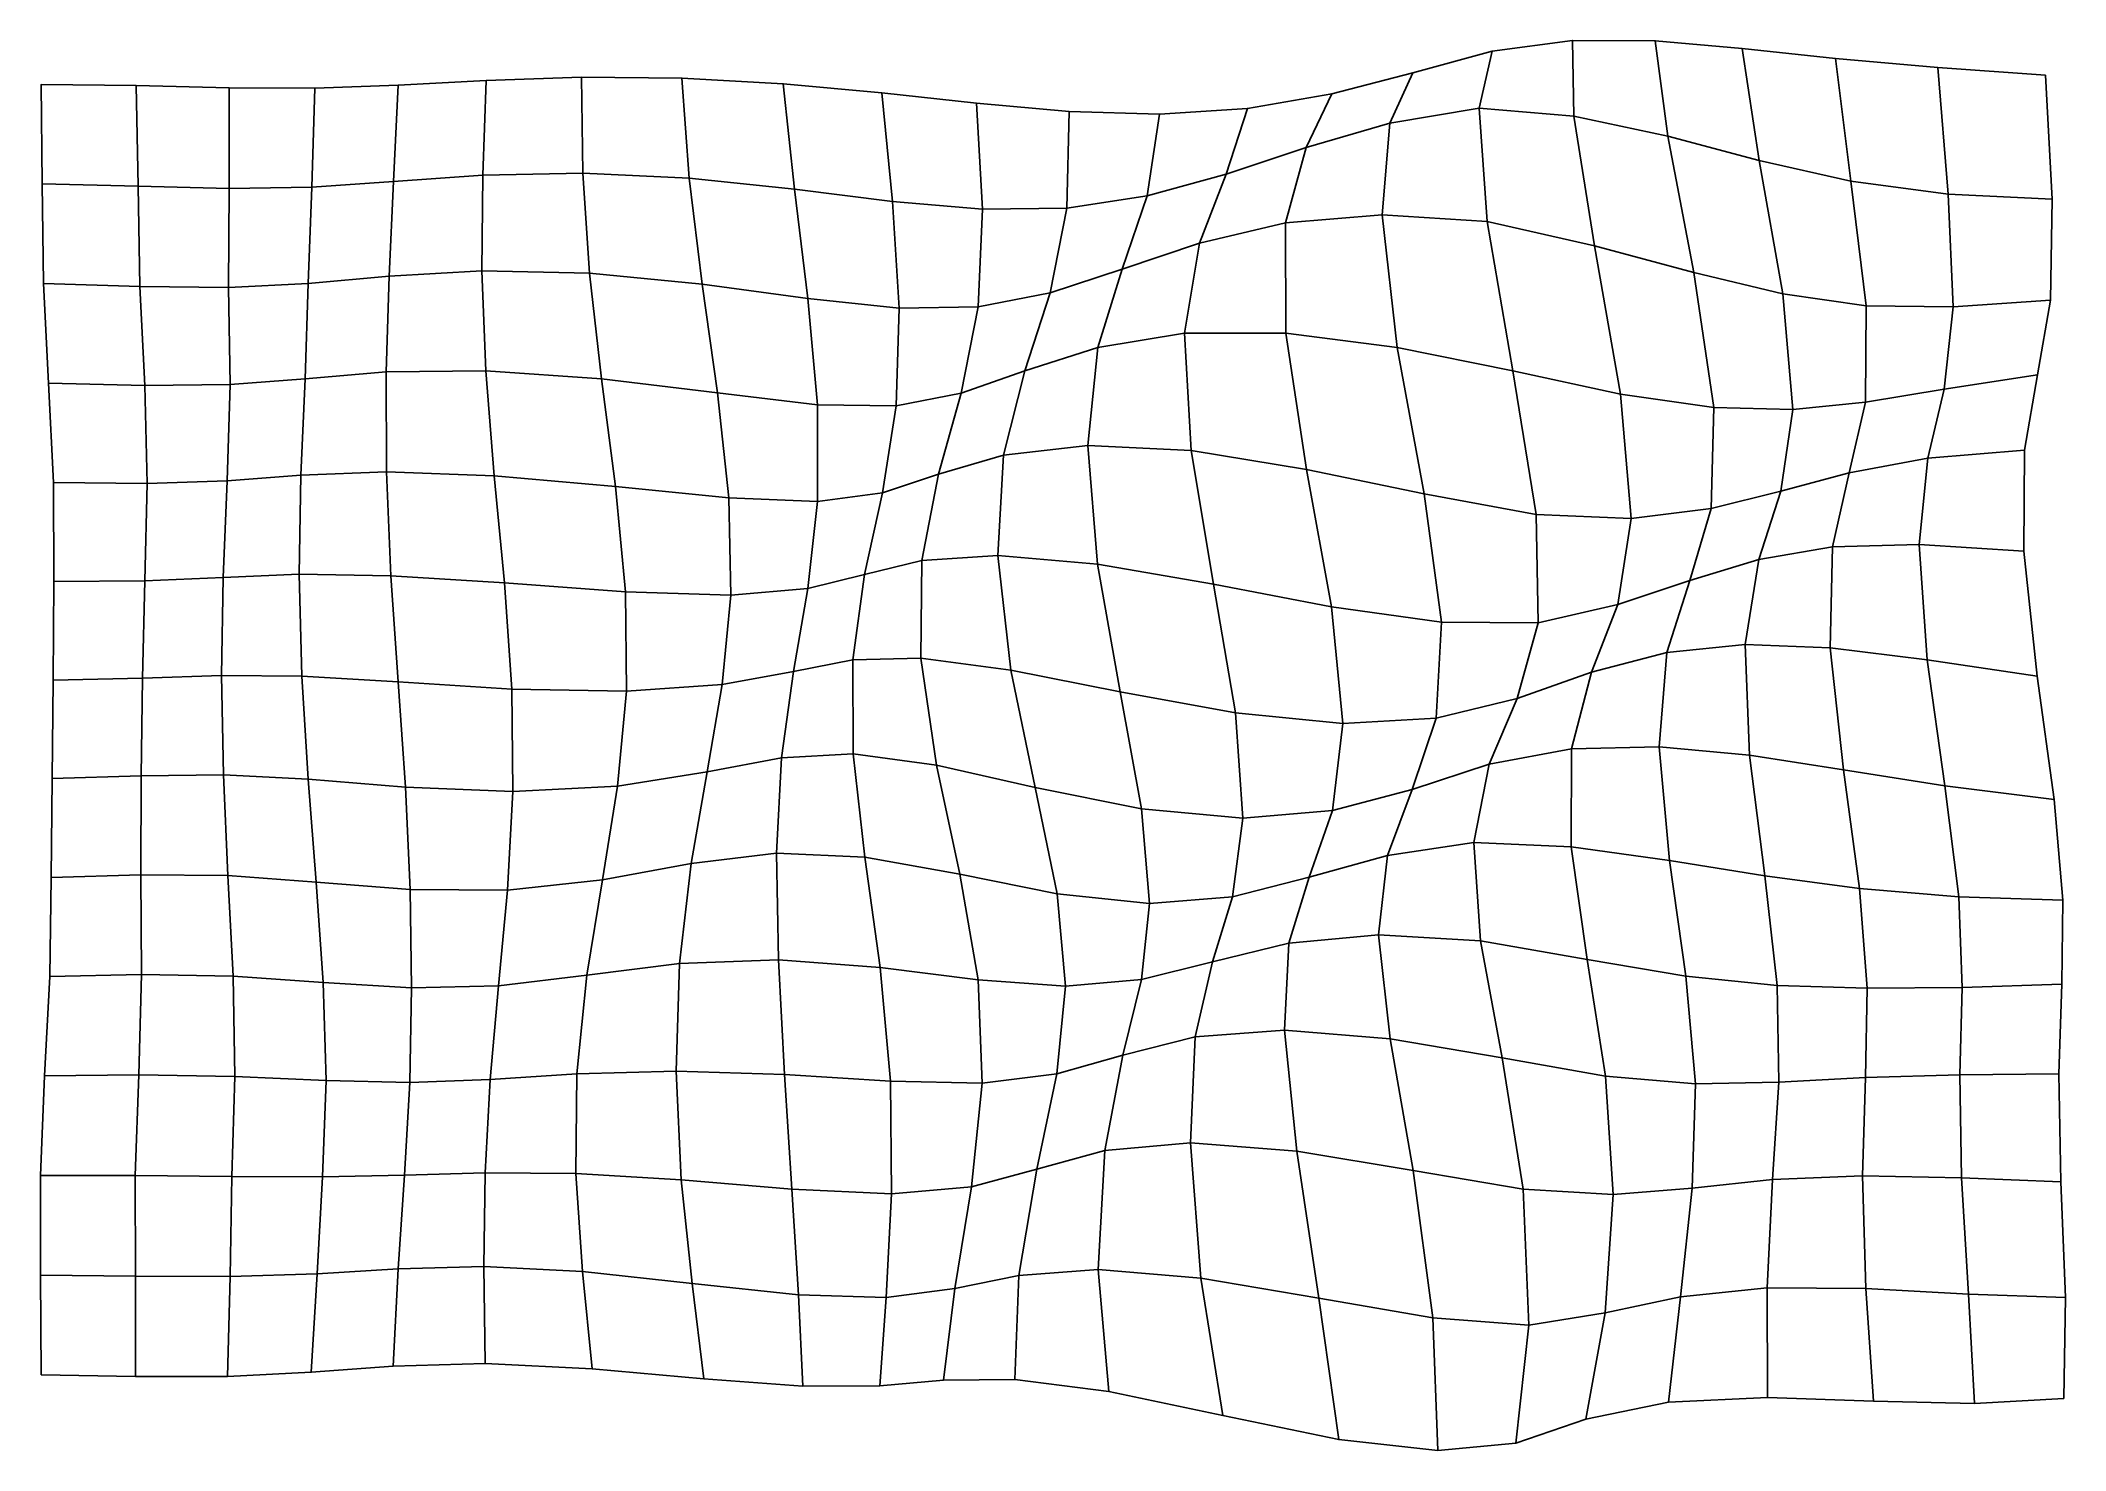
# Model space of a CAD drawing. Extents: x -160 to 224, y -141 to 127.
import ezdxf

# ---------------------------------------------------------------- set-up
doc = ezdxf.new("R2010")
doc.units = 0

msp = doc.modelspace()

# ---------------------------------------------------------------- linework, layer by layer
for points in [[(112.851776, 114.390137, 1.654805), (130.862183, 112.863174, 3.668233), (130.604858, 127.256157, 6.04649), (115.340317, 125.221016, 3.825178)], [(112.851776, 114.390137, 1.654805), (115.340317, 125.221016, 3.825178), (130.604858, 127.256157, 6.04649), (130.862183, 112.863174, 3.668233)], [(130.862183, 112.863174, 3.668233), (148.70372, 109.073898, 6.149536), (146.314133, 127.219818, 7.854733), (130.604858, 127.256157, 6.04649)], [(130.862183, 112.863174, 3.668233), (130.604858, 127.256157, 6.04649), (146.314133, 127.219818, 7.854733), (148.70372, 109.073898, 6.149536)], [(148.70372, 109.073898, 6.149536), (166.03566, 104.488457, 8.310306), (162.771149, 125.757835, 8.504297), (146.314133, 127.219818, 7.854733)], [(148.70372, 109.073898, 6.149536), (146.314133, 127.219818, 7.854733), (162.771149, 125.757835, 8.504297), (166.03566, 104.488457, 8.310306)], [(95.943451, 111.570335, 0.089072), (112.851776, 114.390137, 1.654805), (115.340317, 125.221016, 3.825178), (100.302589, 121.102547, 1.366789)], [(95.943451, 111.570335, 0.089072), (100.302589, 121.102547, 1.366789), (115.340317, 125.221016, 3.825178), (112.851776, 114.390137, 1.654805)], [(166.03566, 104.488457, 8.310306), (183.433151, 100.529526, 8.936111), (180.536285, 123.819984, 7.252774), (162.771149, 125.757835, 8.504297)], [(166.03566, 104.488457, 8.310306), (162.771149, 125.757835, 8.504297), (180.536285, 123.819984, 7.252774), (183.433151, 100.529526, 8.936111)], [(183.433151, 100.529526, 8.936111), (201.88649, 98.079453, 7.202121), (199.939316, 122.09507, 4.013579), (180.536285, 123.819984, 7.252774)], [(183.433151, 100.529526, 8.936111), (180.536285, 123.819984, 7.252774), (199.939316, 122.09507, 4.013579), (201.88649, 98.079453, 7.202121)], [(-93.260056, 100.462852, -1.215723), (-76.253815, 101.673416, -1.123796), (-75.617668, 119.638214, -1.147763), (-92.364937, 118.739639, -1.304635)], [(-93.260056, 100.462852, -1.215723), (-92.364937, 118.739639, -1.304635), (-75.617668, 119.638214, -1.147763), (-76.253815, 101.673416, -1.123796)], [(-76.253815, 101.673416, -1.123796), (-57.282852, 102.070381, -0.922886), (-57.544945, 120.259651, -0.833173), (-75.617668, 119.638214, -1.147763)], [(-76.253815, 101.673416, -1.123796), (-75.617668, 119.638214, -1.147763), (-57.544945, 120.259651, -0.833173), (-57.282852, 102.070381, -0.922886)], [(-57.282852, 102.070381, -0.922886), (-37.082424, 101.111557, -0.824967), (-38.467079, 120.10231, -0.561419), (-57.544945, 120.259651, -0.833173)], [(-57.282852, 102.070381, -0.922886), (-57.544945, 120.259651, -0.833173), (-38.467079, 120.10231, -0.561419), (-37.082424, 101.111557, -0.824967)], [(-37.082424, 101.111557, -0.824967), (-17.135078, 99.032272, -1.090483), (-19.229403, 119.040504, -0.626172), (-38.467079, 120.10231, -0.561419)], [(-37.082424, 101.111557, -0.824967), (-38.467079, 120.10231, -0.561419), (-19.229403, 119.040504, -0.626172), (-17.135078, 99.032272, -1.090483)], [(80.035934, 106.93483, -0.956742), (95.943451, 111.570335, 0.089072), (100.302589, 121.102547, 1.366789), (84.880356, 117.127022, -0.456203)], [(80.035934, 106.93483, -0.956742), (84.880356, 117.127022, -0.456203), (100.302589, 121.102547, 1.366789), (95.943451, 111.570335, 0.089072)], [(201.88649, 98.079453, 7.202121), (221.659927, 97.124878, 3.433796), (220.375687, 120.643066, -0.278349), (199.939316, 122.09507, 4.013579)], [(201.88649, 98.079453, 7.202121), (199.939316, 122.09507, 4.013579), (220.375687, 120.643066, -0.278349), (221.659927, 97.124878, 3.433796)], [(-159.948822, 100.018623, -1.354751), (-141.711792, 99.59716, -1.336747), (-142.058975, 118.690094, -1.365403), (-160.115295, 118.922447, -1.349212)], [(-159.948822, 100.018623, -1.354751), (-160.115295, 118.922447, -1.349212), (-142.058975, 118.690094, -1.365403), (-141.711792, 99.59716, -1.336747)], [(-141.711792, 99.59716, -1.336747), (-124.432312, 99.150887, -1.252839), (-124.443756, 118.256935, -1.337952), (-142.058975, 118.690094, -1.365403)], [(-141.711792, 99.59716, -1.336747), (-142.058975, 118.690094, -1.365403), (-124.443756, 118.256935, -1.337952), (-124.432312, 99.150887, -1.252839)], [(-124.432312, 99.150887, -1.252839), (-108.766258, 99.398476, -1.216551), (-108.158562, 118.181923, -1.327928), (-124.443756, 118.256935, -1.337952)], [(-124.432312, 99.150887, -1.252839), (-124.443756, 118.256935, -1.337952), (-108.158562, 118.181923, -1.327928), (-108.766258, 99.398476, -1.216551)], [(-108.766258, 99.398476, -1.216551), (-93.260056, 100.462852, -1.215723), (-92.364937, 118.739639, -1.304635), (-108.158562, 118.181923, -1.327928)], [(-108.766258, 99.398476, -1.216551), (-108.158562, 118.181923, -1.327928), (-92.364937, 118.739639, -1.304635), (-93.260056, 100.462852, -1.215723)], [(-17.135078, 99.032272, -1.090483), (1.48459, 96.70237, -1.7273), (-0.544819, 117.30349, -1.134264), (-19.229403, 119.040504, -0.626172)], [(-17.135078, 99.032272, -1.090483), (-19.229403, 119.040504, -0.626172), (-0.544819, 117.30349, -1.134264), (1.48459, 96.70237, -1.7273)], [(1.48459, 96.70237, -1.7273), (18.60371, 95.205467, -2.411037), (17.472406, 115.349434, -1.862052), (-0.544819, 117.30349, -1.134264)], [(1.48459, 96.70237, -1.7273), (-0.544819, 117.30349, -1.134264), (17.472406, 115.349434, -1.862052), (18.60371, 95.205467, -2.411037)], [(18.60371, 95.205467, -2.411037), (34.588909, 95.421257, -2.727206), (35.029781, 113.782944, -2.390517), (17.472406, 115.349434, -1.862052)], [(18.60371, 95.205467, -2.411037), (17.472406, 115.349434, -1.862052), (35.029781, 113.782944, -2.390517), (34.588909, 95.421257, -2.727206)], [(64.858238, 101.874626, -1.823061), (80.035934, 106.93483, -0.956742), (84.880356, 117.127022, -0.456203), (68.870255, 114.347824, -1.715462)], [(64.858238, 101.874626, -1.823061), (68.870255, 114.347824, -1.715462), (84.880356, 117.127022, -0.456203), (80.035934, 106.93483, -0.956742)], [(34.588909, 95.421257, -2.727206), (49.873089, 97.733345, -2.489213), (52.208847, 113.27108, -2.377986), (35.029781, 113.782944, -2.390517)], [(34.588909, 95.421257, -2.727206), (35.029781, 113.782944, -2.390517), (52.208847, 113.27108, -2.377986), (49.873089, 97.733345, -2.489213)], [(49.873089, 97.733345, -2.489213), (64.858238, 101.874626, -1.823061), (68.870255, 114.347824, -1.715462), (52.208847, 113.27108, -2.377986)], [(49.873089, 97.733345, -2.489213), (52.208847, 113.27108, -2.377986), (68.870255, 114.347824, -1.715462), (64.858238, 101.874626, -1.823061)], [(76.115425, 92.625168, -1.725518), (94.427635, 94.154312, -1.938656), (95.943451, 111.570335, 0.089072), (80.035934, 106.93483, -0.956742)], [(76.115425, 92.625168, -1.725518), (80.035934, 106.93483, -0.956742), (95.943451, 111.570335, 0.089072), (94.427635, 94.154312, -1.938656)], [(94.427635, 94.154312, -1.938656), (114.382568, 92.879311, -1.832729), (112.851776, 114.390137, 1.654805), (95.943451, 111.570335, 0.089072)], [(94.427635, 94.154312, -1.938656), (95.943451, 111.570335, 0.089072), (112.851776, 114.390137, 1.654805), (114.382568, 92.879311, -1.832729)], [(114.382568, 92.879311, -1.832729), (134.796448, 88.236389, -0.531732), (130.862183, 112.863174, 3.668233), (112.851776, 114.390137, 1.654805)], [(114.382568, 92.879311, -1.832729), (112.851776, 114.390137, 1.654805), (130.862183, 112.863174, 3.668233), (134.796448, 88.236389, -0.531732)], [(134.796448, 88.236389, -0.531732), (153.656693, 83.204361, 2.128117), (148.70372, 109.073898, 6.149536), (130.862183, 112.863174, 3.668233)], [(134.796448, 88.236389, -0.531732), (130.862183, 112.863174, 3.668233), (148.70372, 109.073898, 6.149536), (153.656693, 83.204361, 2.128117)], [(153.656693, 83.204361, 2.128117), (170.523148, 79.139771, 5.443089), (166.03566, 104.488457, 8.310306), (148.70372, 109.073898, 6.149536)], [(153.656693, 83.204361, 2.128117), (148.70372, 109.073898, 6.149536), (166.03566, 104.488457, 8.310306), (170.523148, 79.139771, 5.443089)], [(59.778248, 88.790825, -1.768813), (76.115425, 92.625168, -1.725518), (80.035934, 106.93483, -0.956742), (64.858238, 101.874626, -1.823061)], [(59.778248, 88.790825, -1.768813), (64.858238, 101.874626, -1.823061), (80.035934, 106.93483, -0.956742), (76.115425, 92.625168, -1.725518)], [(170.523148, 79.139771, 5.443089), (186.333405, 76.891525, 7.91421), (183.433151, 100.529526, 8.936111), (166.03566, 104.488457, 8.310306)], [(170.523148, 79.139771, 5.443089), (166.03566, 104.488457, 8.310306), (183.433151, 100.529526, 8.936111), (186.333405, 76.891525, 7.91421)], [(-159.701202, 81.077858, -1.35444), (-141.398102, 80.557182, -1.283874), (-141.711792, 99.59716, -1.336747), (-159.948822, 100.018623, -1.354751)], [(-159.701202, 81.077858, -1.35444), (-159.948822, 100.018623, -1.354751), (-141.711792, 99.59716, -1.336747), (-141.398102, 80.557182, -1.283874)], [(-109.428764, 81.095322, -1.113701), (-94.076431, 82.518967, -1.215538), (-93.260056, 100.462852, -1.215723), (-108.766258, 99.398476, -1.216551)], [(-109.428764, 81.095322, -1.113701), (-108.766258, 99.398476, -1.216551), (-93.260056, 100.462852, -1.215723), (-94.076431, 82.518967, -1.215538)], [(-94.076431, 82.518967, -1.215538), (-76.433044, 83.521515, -1.272131), (-76.253815, 101.673416, -1.123796), (-93.260056, 100.462852, -1.215723)], [(-94.076431, 82.518967, -1.215538), (-93.260056, 100.462852, -1.215723), (-76.253815, 101.673416, -1.123796), (-76.433044, 83.521515, -1.272131)], [(-76.433044, 83.521515, -1.272131), (-56.043797, 83.055939, -1.202974), (-57.282852, 102.070381, -0.922886), (-76.253815, 101.673416, -1.123796)], [(-76.433044, 83.521515, -1.272131), (-76.253815, 101.673416, -1.123796), (-57.282852, 102.070381, -0.922886), (-56.043797, 83.055939, -1.202974)], [(-56.043797, 83.055939, -1.202974), (-34.628712, 80.98468, -1.173746), (-37.082424, 101.111557, -0.824967), (-57.282852, 102.070381, -0.922886)], [(-56.043797, 83.055939, -1.202974), (-57.282852, 102.070381, -0.922886), (-37.082424, 101.111557, -0.824967), (-34.628712, 80.98468, -1.173746)], [(-34.628712, 80.98468, -1.173746), (-14.580123, 78.266922, -1.411198), (-17.135078, 99.032272, -1.090483), (-37.082424, 101.111557, -0.824967)], [(-34.628712, 80.98468, -1.173746), (-37.082424, 101.111557, -0.824967), (-17.135078, 99.032272, -1.090483), (-14.580123, 78.266922, -1.411198)], [(45.118233, 83.850769, -2.10063), (59.778248, 88.790825, -1.768813), (64.858238, 101.874626, -1.823061), (49.873089, 97.733345, -2.489213)], [(45.118233, 83.850769, -2.10063), (49.873089, 97.733345, -2.489213), (64.858238, 101.874626, -1.823061), (59.778248, 88.790825, -1.768813)], [(186.333405, 76.891525, 7.91421), (202.87233, 76.667328, 8.095743), (201.88649, 98.079453, 7.202121), (183.433151, 100.529526, 8.936111)], [(186.333405, 76.891525, 7.91421), (183.433151, 100.529526, 8.936111), (201.88649, 98.079453, 7.202121), (202.87233, 76.667328, 8.095743)], [(-141.398102, 80.557182, -1.283874), (-124.579765, 80.347672, -1.13906), (-124.432312, 99.150887, -1.252839), (-141.711792, 99.59716, -1.336747)], [(-141.398102, 80.557182, -1.283874), (-141.711792, 99.59716, -1.336747), (-124.432312, 99.150887, -1.252839), (-124.579765, 80.347672, -1.13906)], [(-124.579765, 80.347672, -1.13906), (-109.428764, 81.095322, -1.113701), (-108.766258, 99.398476, -1.216551), (-124.432312, 99.150887, -1.252839)], [(-124.579765, 80.347672, -1.13906), (-124.432312, 99.150887, -1.252839), (-108.766258, 99.398476, -1.216551), (-109.428764, 81.095322, -1.113701)], [(-14.580123, 78.266922, -1.411198), (2.794276, 76.413055, -1.898004), (1.48459, 96.70237, -1.7273), (-17.135078, 99.032272, -1.090483)], [(-14.580123, 78.266922, -1.411198), (-17.135078, 99.032272, -1.090483), (1.48459, 96.70237, -1.7273), (2.794276, 76.413055, -1.898004)], [(2.794276, 76.413055, -1.898004), (17.749306, 76.656265, -2.327527), (18.60371, 95.205467, -2.411037), (1.48459, 96.70237, -1.7273)], [(2.794276, 76.413055, -1.898004), (1.48459, 96.70237, -1.7273), (18.60371, 95.205467, -2.411037), (17.749306, 76.656265, -2.327527)], [(31.44031, 79.352211, -2.393485), (45.118233, 83.850769, -2.10063), (49.873089, 97.733345, -2.489213), (34.588909, 95.421257, -2.727206)], [(31.44031, 79.352211, -2.393485), (34.588909, 95.421257, -2.727206), (49.873089, 97.733345, -2.489213), (45.118233, 83.850769, -2.10063)], [(202.87233, 76.667328, 8.095743), (221.310516, 77.949722, 5.651652), (221.659927, 97.124878, 3.433796), (201.88649, 98.079453, 7.202121)], [(202.87233, 76.667328, 8.095743), (201.88649, 98.079453, 7.202121), (221.659927, 97.124878, 3.433796), (221.310516, 77.949722, 5.651652)], [(17.749306, 76.656265, -2.327527), (31.44031, 79.352211, -2.393485), (34.588909, 95.421257, -2.727206), (18.60371, 95.205467, -2.411037)], [(17.749306, 76.656265, -2.327527), (18.60371, 95.205467, -2.411037), (34.588909, 95.421257, -2.727206), (31.44031, 79.352211, -2.393485)], [(56.961231, 71.671387, -2.047928), (76.153854, 71.671883, -3.033345), (76.115425, 92.625168, -1.725518), (59.778248, 88.790825, -1.768813)], [(56.961231, 71.671387, -2.047928), (59.778248, 88.790825, -1.768813), (76.115425, 92.625168, -1.725518), (76.153854, 71.671883, -3.033345)], [(76.153854, 71.671883, -3.033345), (97.329018, 68.942215, -4.492245), (94.427635, 94.154312, -1.938656), (76.115425, 92.625168, -1.725518)], [(76.153854, 71.671883, -3.033345), (76.115425, 92.625168, -1.725518), (94.427635, 94.154312, -1.938656), (97.329018, 68.942215, -4.492245)], [(97.329018, 68.942215, -4.492245), (119.276657, 64.490074, -5.691958), (114.382568, 92.879311, -1.832729), (94.427635, 94.154312, -1.938656)], [(97.329018, 68.942215, -4.492245), (94.427635, 94.154312, -1.938656), (114.382568, 92.879311, -1.832729), (119.276657, 64.490074, -5.691958)], [(119.276657, 64.490074, -5.691958), (139.730423, 60.084007, -4.975974), (134.796448, 88.236389, -0.531732), (114.382568, 92.879311, -1.832729)], [(119.276657, 64.490074, -5.691958), (114.382568, 92.879311, -1.832729), (134.796448, 88.236389, -0.531732), (139.730423, 60.084007, -4.975974)], [(40.450817, 68.921661, -1.680308), (56.961231, 71.671387, -2.047928), (59.778248, 88.790825, -1.768813), (45.118233, 83.850769, -2.10063)], [(40.450817, 68.921661, -1.680308), (45.118233, 83.850769, -2.10063), (59.778248, 88.790825, -1.768813), (56.961231, 71.671387, -2.047928)], [(139.730423, 60.084007, -4.975974), (157.393234, 57.58419, -2.259237), (153.656693, 83.204361, 2.128117), (134.796448, 88.236389, -0.531732)], [(139.730423, 60.084007, -4.975974), (134.796448, 88.236389, -0.531732), (153.656693, 83.204361, 2.128117), (157.393234, 57.58419, -2.259237)], [(-158.736313, 62.156033, -1.34863), (-140.416275, 61.71487, -1.210499), (-141.398102, 80.557182, -1.283874), (-159.701202, 81.077858, -1.35444)], [(-158.736313, 62.156033, -1.34863), (-159.701202, 81.077858, -1.35444), (-141.398102, 80.557182, -1.283874), (-140.416275, 61.71487, -1.210499)], [(-124.269608, 61.902573, -1.007881), (-109.972908, 63.014561, -1.039729), (-109.428764, 81.095322, -1.113701), (-124.579765, 80.347672, -1.13906)], [(-124.269608, 61.902573, -1.007881), (-124.579765, 80.347672, -1.13906), (-109.428764, 81.095322, -1.113701), (-109.972908, 63.014561, -1.039729)], [(-109.972908, 63.014561, -1.039729), (-94.613541, 64.304337, -1.323942), (-94.076431, 82.518967, -1.215538), (-109.428764, 81.095322, -1.113701)], [(-109.972908, 63.014561, -1.039729), (-109.428764, 81.095322, -1.113701), (-94.076431, 82.518967, -1.215538), (-94.613541, 64.304337, -1.323942)], [(-94.613541, 64.304337, -1.323942), (-75.711266, 64.525154, -1.581484), (-76.433044, 83.521515, -1.272131), (-94.076431, 82.518967, -1.215538)], [(-94.613541, 64.304337, -1.323942), (-94.076431, 82.518967, -1.215538), (-76.433044, 83.521515, -1.272131), (-75.711266, 64.525154, -1.581484)], [(-75.711266, 64.525154, -1.581484), (-53.735519, 63.006027, -1.588646), (-56.043797, 83.055939, -1.202974), (-76.433044, 83.521515, -1.272131)], [(-75.711266, 64.525154, -1.581484), (-76.433044, 83.521515, -1.272131), (-56.043797, 83.055939, -1.202974), (-53.735519, 63.006027, -1.588646)], [(-53.735519, 63.006027, -1.588646), (-31.726059, 60.334724, -1.431681), (-34.628712, 80.98468, -1.173746), (-56.043797, 83.055939, -1.202974)], [(-53.735519, 63.006027, -1.588646), (-56.043797, 83.055939, -1.202974), (-34.628712, 80.98468, -1.173746), (-31.726059, 60.334724, -1.431681)], [(-31.726059, 60.334724, -1.431681), (-12.764868, 58.09425, -1.363834), (-14.580123, 78.266922, -1.411198), (-34.628712, 80.98468, -1.173746)], [(-31.726059, 60.334724, -1.431681), (-34.628712, 80.98468, -1.173746), (-14.580123, 78.266922, -1.411198), (-12.764868, 58.09425, -1.363834)], [(26.625618, 64.517197, -1.657508), (40.450817, 68.921661, -1.680308), (45.118233, 83.850769, -2.10063), (31.44031, 79.352211, -2.393485)], [(26.625618, 64.517197, -1.657508), (31.44031, 79.352211, -2.393485), (45.118233, 83.850769, -2.10063), (40.450817, 68.921661, -1.680308)], [(157.393234, 57.58419, -2.259237), (172.397247, 57.207195, 1.831548), (170.523148, 79.139771, 5.443089), (153.656693, 83.204361, 2.128117)], [(157.393234, 57.58419, -2.259237), (153.656693, 83.204361, 2.128117), (170.523148, 79.139771, 5.443089), (172.397247, 57.207195, 1.831548)], [(-140.416275, 61.71487, -1.210499), (-124.269608, 61.902573, -1.007881), (-124.579765, 80.347672, -1.13906), (-141.398102, 80.557182, -1.283874)], [(-140.416275, 61.71487, -1.210499), (-141.398102, 80.557182, -1.283874), (-124.579765, 80.347672, -1.13906), (-124.269608, 61.902573, -1.007881)], [(-12.764868, 58.09425, -1.363834), (2.195053, 57.871788, -1.480146), (2.794276, 76.413055, -1.898004), (-14.580123, 78.266922, -1.411198)], [(-12.764868, 58.09425, -1.363834), (-14.580123, 78.266922, -1.411198), (2.794276, 76.413055, -1.898004), (2.195053, 57.871788, -1.480146)], [(14.531668, 60.264832, -1.629021), (26.625618, 64.517197, -1.657508), (31.44031, 79.352211, -2.393485), (17.749306, 76.656265, -2.327527)], [(14.531668, 60.264832, -1.629021), (17.749306, 76.656265, -2.327527), (31.44031, 79.352211, -2.393485), (26.625618, 64.517197, -1.657508)], [(172.397247, 57.207195, 1.831548), (186.216568, 58.586414, 5.67794), (186.333405, 76.891525, 7.91421), (170.523148, 79.139771, 5.443089)], [(172.397247, 57.207195, 1.831548), (170.523148, 79.139771, 5.443089), (186.333405, 76.891525, 7.91421), (186.216568, 58.586414, 5.67794)], [(186.216568, 58.586414, 5.67794), (201.172684, 61.038673, 7.46769), (202.87233, 76.667328, 8.095743), (186.333405, 76.891525, 7.91421)], [(186.216568, 58.586414, 5.67794), (186.333405, 76.891525, 7.91421), (202.87233, 76.667328, 8.095743), (201.172684, 61.038673, 7.46769)], [(201.172684, 61.038673, 7.46769), (218.900116, 63.731339, 6.397907), (221.310516, 77.949722, 5.651652), (202.87233, 76.667328, 8.095743)], [(201.172684, 61.038673, 7.46769), (202.87233, 76.667328, 8.095743), (221.310516, 77.949722, 5.651652), (218.900116, 63.731339, 6.397907)], [(2.195053, 57.871788, -1.480146), (14.531668, 60.264832, -1.629021), (17.749306, 76.656265, -2.327527), (2.794276, 76.413055, -1.898004)], [(2.195053, 57.871788, -1.480146), (2.794276, 76.413055, -1.898004), (17.749306, 76.656265, -2.327527), (14.531668, 60.264832, -1.629021)], [(38.558727, 50.356339, -1.60612), (58.186878, 49.36842, -2.927703), (56.961231, 71.671387, -2.047928), (40.450817, 68.921661, -1.680308)], [(38.558727, 50.356339, -1.60612), (40.450817, 68.921661, -1.680308), (56.961231, 71.671387, -2.047928), (58.186878, 49.36842, -2.927703)], [(58.186878, 49.36842, -2.927703), (80.073608, 45.812897, -4.892122), (76.153854, 71.671883, -3.033345), (56.961231, 71.671387, -2.047928)], [(58.186878, 49.36842, -2.927703), (56.961231, 71.671387, -2.047928), (76.153854, 71.671883, -3.033345), (80.073608, 45.812897, -4.892122)], [(80.073608, 45.812897, -4.892122), (102.433502, 41.139782, -7.205184), (97.329018, 68.942215, -4.492245), (76.153854, 71.671883, -3.033345)], [(80.073608, 45.812897, -4.892122), (76.153854, 71.671883, -3.033345), (97.329018, 68.942215, -4.492245), (102.433502, 41.139782, -7.205184)], [(22.560287, 48.498848, -0.86159), (38.558727, 50.356339, -1.60612), (40.450817, 68.921661, -1.680308), (26.625618, 64.517197, -1.657508)], [(22.560287, 48.498848, -0.86159), (26.625618, 64.517197, -1.657508), (40.450817, 68.921661, -1.680308), (38.558727, 50.356339, -1.60612)], [(102.433502, 41.139782, -7.205184), (123.696831, 37.244808, -9.0745), (119.276657, 64.490074, -5.691958), (97.329018, 68.942215, -4.492245)], [(102.433502, 41.139782, -7.205184), (97.329018, 68.942215, -4.492245), (119.276657, 64.490074, -5.691958), (123.696831, 37.244808, -9.0745)], [(-157.76387, 43.299995, -1.338682), (-139.984161, 43.101448, -1.123232), (-140.416275, 61.71487, -1.210499), (-158.736313, 62.156033, -1.34863)], [(-157.76387, 43.299995, -1.338682), (-158.736313, 62.156033, -1.34863), (-140.416275, 61.71487, -1.210499), (-139.984161, 43.101448, -1.123232)], [(-139.984161, 43.101448, -1.123232), (-124.786293, 43.643021, -0.867643), (-124.269608, 61.902573, -1.007881), (-140.416275, 61.71487, -1.210499)], [(-139.984161, 43.101448, -1.123232), (-140.416275, 61.71487, -1.210499), (-124.269608, 61.902573, -1.007881), (-124.786293, 43.643021, -0.867643)], [(-124.786293, 43.643021, -0.867643), (-110.81427, 44.723053, -0.996797), (-109.972908, 63.014561, -1.039729), (-124.269608, 61.902573, -1.007881)], [(-124.786293, 43.643021, -0.867643), (-124.269608, 61.902573, -1.007881), (-109.972908, 63.014561, -1.039729), (-110.81427, 44.723053, -0.996797)], [(-110.81427, 44.723053, -0.996797), (-94.585442, 45.349102, -1.526808), (-94.613541, 64.304337, -1.323942), (-109.972908, 63.014561, -1.039729)], [(-110.81427, 44.723053, -0.996797), (-109.972908, 63.014561, -1.039729), (-94.613541, 64.304337, -1.323942), (-94.585442, 45.349102, -1.526808)], [(-94.585442, 45.349102, -1.526808), (-74.106537, 44.599586, -2.011609), (-75.711266, 64.525154, -1.581484), (-94.613541, 64.304337, -1.323942)], [(-94.585442, 45.349102, -1.526808), (-94.613541, 64.304337, -1.323942), (-75.711266, 64.525154, -1.581484), (-74.106537, 44.599586, -2.011609)], [(-74.106537, 44.599586, -2.011609), (-51.078777, 42.538239, -2.011328), (-53.735519, 63.006027, -1.588646), (-75.711266, 64.525154, -1.581484)], [(-74.106537, 44.599586, -2.011609), (-75.711266, 64.525154, -1.581484), (-53.735519, 63.006027, -1.588646), (-51.078777, 42.538239, -2.011328)], [(-51.078777, 42.538239, -2.011328), (-29.585415, 40.373756, -1.519106), (-31.726059, 60.334724, -1.431681), (-53.735519, 63.006027, -1.588646)], [(-51.078777, 42.538239, -2.011328), (-53.735519, 63.006027, -1.588646), (-31.726059, 60.334724, -1.431681), (-29.585415, 40.373756, -1.519106)], [(10.211496, 44.871197, -0.527208), (22.560287, 48.498848, -0.86159), (26.625618, 64.517197, -1.657508), (14.531668, 60.264832, -1.629021)], [(10.211496, 44.871197, -0.527208), (14.531668, 60.264832, -1.629021), (26.625618, 64.517197, -1.657508), (22.560287, 48.498848, -0.86159)], [(123.696831, 37.244808, -9.0745), (141.741409, 36.500805, -8.407329), (139.730423, 60.084007, -4.975974), (119.276657, 64.490074, -5.691958)], [(123.696831, 37.244808, -9.0745), (119.276657, 64.490074, -5.691958), (139.730423, 60.084007, -4.975974), (141.741409, 36.500805, -8.407329)], [(198.051056, 47.919594, 6.270011), (216.424988, 49.476746, 6.074707), (218.900116, 63.731339, 6.397907), (201.172684, 61.038673, 7.46769)], [(198.051056, 47.919594, 6.270011), (201.172684, 61.038673, 7.46769), (218.900116, 63.731339, 6.397907), (216.424988, 49.476746, 6.074707)], [(-29.585415, 40.373756, -1.519106), (-12.73952, 39.698742, -0.906083), (-12.764868, 58.09425, -1.363834), (-31.726059, 60.334724, -1.431681)], [(-29.585415, 40.373756, -1.519106), (-31.726059, 60.334724, -1.431681), (-12.764868, 58.09425, -1.363834), (-12.73952, 39.698742, -0.906083)], [(-12.73952, 39.698742, -0.906083), (-0.428761, 41.374676, -0.536405), (2.195053, 57.871788, -1.480146), (-12.764868, 58.09425, -1.363834)], [(-12.73952, 39.698742, -0.906083), (-12.764868, 58.09425, -1.363834), (2.195053, 57.871788, -1.480146), (-0.428761, 41.374676, -0.536405)], [(-0.428761, 41.374676, -0.536405), (10.211496, 44.871197, -0.527208), (14.531668, 60.264832, -1.629021), (2.195053, 57.871788, -1.480146)], [(-0.428761, 41.374676, -0.536405), (2.195053, 57.871788, -1.480146), (14.531668, 60.264832, -1.629021), (10.211496, 44.871197, -0.527208)], [(141.741409, 36.500805, -8.407329), (156.946548, 38.351364, -5.464306), (157.393234, 57.58419, -2.259237), (139.730423, 60.084007, -4.975974)], [(141.741409, 36.500805, -8.407329), (139.730423, 60.084007, -4.975974), (157.393234, 57.58419, -2.259237), (156.946548, 38.351364, -5.464306)], [(170.165771, 41.654102, -0.899701), (183.116348, 45.151279, 3.633525), (186.216568, 58.586414, 5.67794), (172.397247, 57.207195, 1.831548)], [(170.165771, 41.654102, -0.899701), (172.397247, 57.207195, 1.831548), (186.216568, 58.586414, 5.67794), (183.116348, 45.151279, 3.633525)], [(183.116348, 45.151279, 3.633525), (198.051056, 47.919594, 6.270011), (201.172684, 61.038673, 7.46769), (186.216568, 58.586414, 5.67794)], [(183.116348, 45.151279, 3.633525), (186.216568, 58.586414, 5.67794), (201.172684, 61.038673, 7.46769), (198.051056, 47.919594, 6.270011)], [(156.946548, 38.351364, -5.464306), (170.165771, 41.654102, -0.899701), (172.397247, 57.207195, 1.831548), (157.393234, 57.58419, -2.259237)], [(156.946548, 38.351364, -5.464306), (157.393234, 57.58419, -2.259237), (172.397247, 57.207195, 1.831548), (170.165771, 41.654102, -0.899701)], [(21.491781, 29.448286, -0.013767), (40.44426, 27.787743, -1.695276), (38.558727, 50.356339, -1.60612), (22.560287, 48.498848, -0.86159)], [(21.491781, 29.448286, -0.013767), (22.560287, 48.498848, -0.86159), (38.558727, 50.356339, -1.60612), (40.44426, 27.787743, -1.695276)], [(40.44426, 27.787743, -1.695276), (62.413658, 23.991144, -4.014847), (58.186878, 49.36842, -2.927703), (38.558727, 50.356339, -1.60612)], [(40.44426, 27.787743, -1.695276), (38.558727, 50.356339, -1.60612), (58.186878, 49.36842, -2.927703), (62.413658, 23.991144, -4.014847)], [(7.060346, 28.494389, 0.842938), (21.491781, 29.448286, -0.013767), (22.560287, 48.498848, -0.86159), (10.211496, 44.871197, -0.527208)], [(7.060346, 28.494389, 0.842938), (10.211496, 44.871197, -0.527208), (22.560287, 48.498848, -0.86159), (21.491781, 29.448286, -0.013767)], [(62.413658, 23.991144, -4.014847), (84.859848, 19.67548, -6.722441), (80.073608, 45.812897, -4.892122), (58.186878, 49.36842, -2.927703)], [(62.413658, 23.991144, -4.014847), (58.186878, 49.36842, -2.927703), (80.073608, 45.812897, -4.892122), (84.859848, 19.67548, -6.722441)], [(179.931671, 31.123791, 2.505672), (196.415665, 31.535002, 5.13964), (198.051056, 47.919594, 6.270011), (183.116348, 45.151279, 3.633525)], [(179.931671, 31.123791, 2.505672), (183.116348, 45.151279, 3.633525), (198.051056, 47.919594, 6.270011), (196.415665, 31.535002, 5.13964)], [(196.415665, 31.535002, 5.13964), (216.285843, 30.300793, 5.129455), (216.424988, 49.476746, 6.074707), (198.051056, 47.919594, 6.270011)], [(196.415665, 31.535002, 5.13964), (198.051056, 47.919594, 6.270011), (216.424988, 49.476746, 6.074707), (216.285843, 30.300793, 5.129455)], [(-157.702301, 24.521532, -1.32866), (-140.41275, 24.630737, -1.033271), (-139.984161, 43.101448, -1.123232), (-157.76387, 43.299995, -1.338682)], [(-157.702301, 24.521532, -1.32866), (-157.76387, 43.299995, -1.338682), (-139.984161, 43.101448, -1.123232), (-140.41275, 24.630737, -1.033271)], [(-140.41275, 24.630737, -1.033271), (-125.561295, 25.302654, -0.722775), (-124.786293, 43.643021, -0.867643), (-139.984161, 43.101448, -1.123232)], [(-140.41275, 24.630737, -1.033271), (-139.984161, 43.101448, -1.123232), (-124.786293, 43.643021, -0.867643), (-125.561295, 25.302654, -0.722775)], [(-125.561295, 25.302654, -0.722775), (-111.1464, 25.910145, -0.963818), (-110.81427, 44.723053, -0.996797), (-124.786293, 43.643021, -0.867643)], [(-125.561295, 25.302654, -0.722775), (-124.786293, 43.643021, -0.867643), (-110.81427, 44.723053, -0.996797), (-111.1464, 25.910145, -0.963818)], [(-111.1464, 25.910145, -0.963818), (-93.730568, 25.61441, -1.7752), (-94.585442, 45.349102, -1.526808), (-110.81427, 44.723053, -0.996797)], [(-111.1464, 25.910145, -0.963818), (-110.81427, 44.723053, -0.996797), (-94.585442, 45.349102, -1.526808), (-93.730568, 25.61441, -1.7752)], [(-93.730568, 25.61441, -1.7752), (-72.177544, 24.230471, -2.511335), (-74.106537, 44.599586, -2.011609), (-94.585442, 45.349102, -1.526808)], [(-93.730568, 25.61441, -1.7752), (-94.585442, 45.349102, -1.526808), (-74.106537, 44.599586, -2.011609), (-72.177544, 24.230471, -2.511335)], [(-72.177544, 24.230471, -2.511335), (-49.207748, 22.573069, -2.460936), (-51.078777, 42.538239, -2.011328), (-74.106537, 44.599586, -2.011609)], [(-72.177544, 24.230471, -2.511335), (-74.106537, 44.599586, -2.011609), (-51.078777, 42.538239, -2.011328), (-49.207748, 22.573069, -2.460936)], [(-49.207748, 22.573069, -2.460936), (-29.219345, 21.945513, -1.502099), (-29.585415, 40.373756, -1.519106), (-51.078777, 42.538239, -2.011328)], [(-49.207748, 22.573069, -2.460936), (-51.078777, 42.538239, -2.011328), (-29.585415, 40.373756, -1.519106), (-29.219345, 21.945513, -1.502099)], [(-3.805388, 25.829962, 0.757883), (7.060346, 28.494389, 0.842938), (10.211496, 44.871197, -0.527208), (-0.428761, 41.374676, -0.536405)], [(-3.805388, 25.829962, 0.757883), (-0.428761, 41.374676, -0.536405), (10.211496, 44.871197, -0.527208), (7.060346, 28.494389, 0.842938)], [(84.859848, 19.67548, -6.722441), (105.721619, 16.785784, -9.370223), (102.433502, 41.139782, -7.205184), (80.073608, 45.812897, -4.892122)], [(84.859848, 19.67548, -6.722441), (80.073608, 45.812897, -4.892122), (102.433502, 41.139782, -7.205184), (105.721619, 16.785784, -9.370223)], [(165.96283, 28.720463, -2.042278), (179.931671, 31.123791, 2.505672), (183.116348, 45.151279, 3.633525), (170.165771, 41.654102, -0.899701)], [(165.96283, 28.720463, -2.042278), (170.165771, 41.654102, -0.899701), (183.116348, 45.151279, 3.633525), (179.931671, 31.123791, 2.505672)], [(-29.219345, 21.945513, -1.502099), (-14.579268, 23.158222, -0.180291), (-12.73952, 39.698742, -0.906083), (-29.585415, 40.373756, -1.519106)], [(-29.219345, 21.945513, -1.502099), (-29.585415, 40.373756, -1.519106), (-12.73952, 39.698742, -0.906083), (-14.579268, 23.158222, -0.180291)], [(-14.579268, 23.158222, -0.180291), (-3.805388, 25.829962, 0.757883), (-0.428761, 41.374676, -0.536405), (-12.73952, 39.698742, -0.906083)], [(-14.579268, 23.158222, -0.180291), (-12.73952, 39.698742, -0.906083), (-0.428761, 41.374676, -0.536405), (-3.805388, 25.829962, 0.757883)], [(105.721619, 16.785784, -9.370223), (124.065353, 16.671701, -11.203086), (123.696831, 37.244808, -9.0745), (102.433502, 41.139782, -7.205184)], [(105.721619, 16.785784, -9.370223), (102.433502, 41.139782, -7.205184), (123.696831, 37.244808, -9.0745), (124.065353, 16.671701, -11.203086)], [(152.84169, 24.702, -6.769601), (165.96283, 28.720463, -2.042278), (170.165771, 41.654102, -0.899701), (156.946548, 38.351364, -5.464306)], [(152.84169, 24.702, -6.769601), (156.946548, 38.351364, -5.464306), (170.165771, 41.654102, -0.899701), (165.96283, 28.720463, -2.042278)], [(124.065353, 16.671701, -11.203086), (139.213898, 20.143984, -10.083157), (141.741409, 36.500805, -8.407329), (123.696831, 37.244808, -9.0745)], [(124.065353, 16.671701, -11.203086), (123.696831, 37.244808, -9.0745), (141.741409, 36.500805, -8.407329), (139.213898, 20.143984, -10.083157)], [(139.213898, 20.143984, -10.083157), (152.84169, 24.702, -6.769601), (156.946548, 38.351364, -5.464306), (141.741409, 36.500805, -8.407329)], [(139.213898, 20.143984, -10.083157), (141.741409, 36.500805, -8.407329), (156.946548, 38.351364, -5.464306), (152.84169, 24.702, -6.769601)], [(163.394287, 12.560375, -1.784443), (179.535141, 11.929924, 2.085864), (179.931671, 31.123791, 2.505672), (165.96283, 28.720463, -2.042278)], [(163.394287, 12.560375, -1.784443), (165.96283, 28.720463, -2.042278), (179.931671, 31.123791, 2.505672), (179.535141, 11.929924, 2.085864)], [(179.535141, 11.929924, 2.085864), (197.894501, 9.629607, 4.084206), (196.415665, 31.535002, 5.13964), (179.931671, 31.123791, 2.505672)], [(179.535141, 11.929924, 2.085864), (179.931671, 31.123791, 2.505672), (196.415665, 31.535002, 5.13964), (197.894501, 9.629607, 4.084206)], [(197.894501, 9.629607, 4.084206), (218.837051, 6.55719, 3.841538), (216.285843, 30.300793, 5.129455), (196.415665, 31.535002, 5.13964)], [(197.894501, 9.629607, 4.084206), (196.415665, 31.535002, 5.13964), (216.285843, 30.300793, 5.129455), (218.837051, 6.55719, 3.841538)], [(-6.059641, 9.640977, 2.1465), (6.880703, 9.932594, 2.458633), (7.060346, 28.494389, 0.842938), (-3.805388, 25.829962, 0.757883)], [(-6.059641, 9.640977, 2.1465), (-3.805388, 25.829962, 0.757883), (7.060346, 28.494389, 0.842938), (6.880703, 9.932594, 2.458633)], [(6.880703, 9.932594, 2.458633), (23.973598, 7.652182, 1.23427), (21.491781, 29.448286, -0.013767), (7.060346, 28.494389, 0.842938)], [(6.880703, 9.932594, 2.458633), (7.060346, 28.494389, 0.842938), (21.491781, 29.448286, -0.013767), (23.973598, 7.652182, 1.23427)], [(23.973598, 7.652182, 1.23427), (44.73354, 3.587161, -1.203125), (40.44426, 27.787743, -1.695276), (21.491781, 29.448286, -0.013767)], [(23.973598, 7.652182, 1.23427), (21.491781, 29.448286, -0.013767), (40.44426, 27.787743, -1.695276), (44.73354, 3.587161, -1.203125)], [(44.73354, 3.587161, -1.203125), (66.603592, -0.420274, -4.292484), (62.413658, 23.991144, -4.014847), (40.44426, 27.787743, -1.695276)], [(44.73354, 3.587161, -1.203125), (40.44426, 27.787743, -1.695276), (62.413658, 23.991144, -4.014847), (66.603592, -0.420274, -4.292484)], [(148.486252, 11.004569, -6.194932), (163.394287, 12.560375, -1.784443), (165.96283, 28.720463, -2.042278), (152.84169, 24.702, -6.769601)], [(148.486252, 11.004569, -6.194932), (152.84169, 24.702, -6.769601), (165.96283, 28.720463, -2.042278), (163.394287, 12.560375, -1.784443)], [(-157.836426, 5.796508, -1.324248), (-140.87764, 6.163028, -0.955199), (-140.41275, 24.630737, -1.033271), (-157.702301, 24.521532, -1.32866)], [(-157.836426, 5.796508, -1.324248), (-157.702301, 24.521532, -1.32866), (-140.41275, 24.630737, -1.033271), (-140.87764, 6.163028, -0.955199)], [(-140.87764, 6.163028, -0.955199), (-125.863754, 6.689159, -0.573235), (-125.561295, 25.302654, -0.722775), (-140.41275, 24.630737, -1.033271)], [(-140.87764, 6.163028, -0.955199), (-140.41275, 24.630737, -1.033271), (-125.561295, 25.302654, -0.722775), (-125.863754, 6.689159, -0.573235)], [(-125.863754, 6.689159, -0.573235), (-110.621941, 6.56369, -0.897299), (-111.1464, 25.910145, -0.963818), (-125.561295, 25.302654, -0.722775)], [(-125.863754, 6.689159, -0.573235), (-125.561295, 25.302654, -0.722775), (-111.1464, 25.910145, -0.963818), (-110.621941, 6.56369, -0.897299)], [(-110.621941, 6.56369, -0.897299), (-92.339119, 5.469931, -1.98702), (-93.730568, 25.61441, -1.7752), (-111.1464, 25.910145, -0.963818)], [(-110.621941, 6.56369, -0.897299), (-111.1464, 25.910145, -0.963818), (-93.730568, 25.61441, -1.7752), (-92.339119, 5.469931, -1.98702)], [(-92.339119, 5.469931, -1.98702), (-70.784653, 4.090373, -3.018721), (-72.177544, 24.230471, -2.511335), (-93.730568, 25.61441, -1.7752)], [(-92.339119, 5.469931, -1.98702), (-93.730568, 25.61441, -1.7752), (-72.177544, 24.230471, -2.511335), (-70.784653, 4.090373, -3.018721)], [(-70.784653, 4.090373, -3.018721), (-49.020119, 3.659447, -2.981062), (-49.207748, 22.573069, -2.460936), (-72.177544, 24.230471, -2.511335)], [(-70.784653, 4.090373, -3.018721), (-72.177544, 24.230471, -2.511335), (-49.207748, 22.573069, -2.460936), (-49.020119, 3.659447, -2.981062)], [(-30.812492, 4.929854, -1.576776), (-17.305313, 7.432127, 0.513271), (-14.579268, 23.158222, -0.180291), (-29.219345, 21.945513, -1.502099)], [(-30.812492, 4.929854, -1.576776), (-29.219345, 21.945513, -1.502099), (-14.579268, 23.158222, -0.180291), (-17.305313, 7.432127, 0.513271)], [(-17.305313, 7.432127, 0.513271), (-6.059641, 9.640977, 2.1465), (-3.805388, 25.829962, 0.757883), (-14.579268, 23.158222, -0.180291)], [(-17.305313, 7.432127, 0.513271), (-14.579268, 23.158222, -0.180291), (-3.805388, 25.829962, 0.757883), (-6.059641, 9.640977, 2.1465)], [(66.603592, -0.420274, -4.292484), (86.981796, -2.42375, -7.415999), (84.859848, 19.67548, -6.722441), (62.413658, 23.991144, -4.014847)], [(66.603592, -0.420274, -4.292484), (62.413658, 23.991144, -4.014847), (84.859848, 19.67548, -6.722441), (86.981796, -2.42375, -7.415999)], [(134.181946, 7.309626, -9.704003), (148.486252, 11.004569, -6.194932), (152.84169, 24.702, -6.769601), (139.213898, 20.143984, -10.083157)], [(134.181946, 7.309626, -9.704003), (139.213898, 20.143984, -10.083157), (152.84169, 24.702, -6.769601), (148.486252, 11.004569, -6.194932)], [(-49.020119, 3.659447, -2.981062), (-30.812492, 4.929854, -1.576776), (-29.219345, 21.945513, -1.502099), (-49.207748, 22.573069, -2.460936)], [(-49.020119, 3.659447, -2.981062), (-49.207748, 22.573069, -2.460936), (-29.219345, 21.945513, -1.502099), (-30.812492, 4.929854, -1.576776)], [(86.981796, -2.42375, -7.415999), (104.687943, -1.421049, -10.006002), (105.721619, 16.785784, -9.370223), (84.859848, 19.67548, -6.722441)], [(86.981796, -2.42375, -7.415999), (84.859848, 19.67548, -6.722441), (105.721619, 16.785784, -9.370223), (104.687943, -1.421049, -10.006002)], [(120.082726, 2.316214, -11.371661), (134.181946, 7.309626, -9.704003), (139.213898, 20.143984, -10.083157), (124.065353, 16.671701, -11.203086)], [(120.082726, 2.316214, -11.371661), (124.065353, 16.671701, -11.203086), (139.213898, 20.143984, -10.083157), (134.181946, 7.309626, -9.704003)], [(104.687943, -1.421049, -10.006002), (120.082726, 2.316214, -11.371661), (124.065353, 16.671701, -11.203086), (105.721619, 16.785784, -9.370223)], [(104.687943, -1.421049, -10.006002), (105.721619, 16.785784, -9.370223), (124.065353, 16.671701, -11.203086), (120.082726, 2.316214, -11.371661)], [(147.042343, -6.872938, -3.93637), (164.196487, -8.491314, -0.450633), (163.394287, 12.560375, -1.784443), (148.486252, 11.004569, -6.194932)], [(147.042343, -6.872938, -3.93637), (148.486252, 11.004569, -6.194932), (163.394287, 12.560375, -1.784443), (164.196487, -8.491314, -0.450633)], [(164.196487, -8.491314, -0.450633), (182.026184, -11.251556, 2.169721), (179.535141, 11.929924, 2.085864), (163.394287, 12.560375, -1.784443)], [(164.196487, -8.491314, -0.450633), (163.394287, 12.560375, -1.784443), (179.535141, 11.929924, 2.085864), (182.026184, -11.251556, 2.169721)], [(182.026184, -11.251556, 2.169721), (201.250214, -14.306664, 3.114504), (197.894501, 9.629607, 4.084206), (179.535141, 11.929924, 2.085864)], [(182.026184, -11.251556, 2.169721), (179.535141, 11.929924, 2.085864), (197.894501, 9.629607, 4.084206), (201.250214, -14.306664, 3.114504)], [(-19.57283, -8.942755, 0.75556), (-5.958389, -8.211608, 3.241925), (-6.059641, 9.640977, 2.1465), (-17.305313, 7.432127, 0.513271)], [(-19.57283, -8.942755, 0.75556), (-17.305313, 7.432127, 0.513271), (-6.059641, 9.640977, 2.1465), (-5.958389, -8.211608, 3.241925)], [(-5.958389, -8.211608, 3.241925), (9.830548, -10.39047, 4.21207), (6.880703, 9.932594, 2.458633), (-6.059641, 9.640977, 2.1465)], [(-5.958389, -8.211608, 3.241925), (-6.059641, 9.640977, 2.1465), (6.880703, 9.932594, 2.458633), (9.830548, -10.39047, 4.21207)], [(9.830548, -10.39047, 4.21207), (28.569433, -14.603255, 3.224831), (23.973598, 7.652182, 1.23427), (6.880703, 9.932594, 2.458633)], [(9.830548, -10.39047, 4.21207), (6.880703, 9.932594, 2.458633), (23.973598, 7.652182, 1.23427), (28.569433, -14.603255, 3.224831)], [(130.400543, -7.258136, -7.09803), (147.042343, -6.872938, -3.93637), (148.486252, 11.004569, -6.194932), (134.181946, 7.309626, -9.704003)], [(130.400543, -7.258136, -7.09803), (134.181946, 7.309626, -9.704003), (148.486252, 11.004569, -6.194932), (147.042343, -6.872938, -3.93637)], [(201.250214, -14.306664, 3.114504), (222.058197, -16.860611, 2.48643), (218.837051, 6.55719, 3.841538), (197.894501, 9.629607, 4.084206)], [(201.250214, -14.306664, 3.114504), (197.894501, 9.629607, 4.084206), (218.837051, 6.55719, 3.841538), (222.058197, -16.860611, 2.48643)], [(-158.026047, -12.919339, -1.331955), (-141.158951, -12.421047, -0.908021), (-140.87764, 6.163028, -0.955199), (-157.836426, 5.796508, -1.324248)], [(-158.026047, -12.919339, -1.331955), (-157.836426, 5.796508, -1.324248), (-140.87764, 6.163028, -0.955199), (-141.158951, -12.421047, -0.908021)], [(-141.158951, -12.421047, -0.908021), (-125.536308, -12.225936, -0.422421), (-125.863754, 6.689159, -0.573235), (-140.87764, 6.163028, -0.955199)], [(-141.158951, -12.421047, -0.908021), (-140.87764, 6.163028, -0.955199), (-125.863754, 6.689159, -0.573235), (-125.536308, -12.225936, -0.422421)], [(-125.536308, -12.225936, -0.422421), (-109.407249, -13.051679, -0.745005), (-110.621941, 6.56369, -0.897299), (-125.863754, 6.689159, -0.573235)], [(-125.536308, -12.225936, -0.422421), (-125.863754, 6.689159, -0.573235), (-110.621941, 6.56369, -0.897299), (-109.407249, -13.051679, -0.745005)], [(-109.407249, -13.051679, -0.745005), (-90.973373, -14.547404, -2.053792), (-92.339119, 5.469931, -1.98702), (-110.621941, 6.56369, -0.897299)], [(-109.407249, -13.051679, -0.745005), (-110.621941, 6.56369, -0.897299), (-92.339119, 5.469931, -1.98702), (-90.973373, -14.547404, -2.053792)], [(-90.973373, -14.547404, -2.053792), (-70.574059, -15.372483, -3.442342), (-70.784653, 4.090373, -3.018721), (-92.339119, 5.469931, -1.98702)], [(-90.973373, -14.547404, -2.053792), (-92.339119, 5.469931, -1.98702), (-70.784653, 4.090373, -3.018721), (-70.574059, -15.372483, -3.442342)], [(-70.574059, -15.372483, -3.442342), (-50.690811, -14.351749, -3.616357), (-49.020119, 3.659447, -2.981062), (-70.784653, 4.090373, -3.018721)], [(-70.574059, -15.372483, -3.442342), (-70.784653, 4.090373, -3.018721), (-49.020119, 3.659447, -2.981062), (-50.690811, -14.351749, -3.616357)], [(-50.690811, -14.351749, -3.616357), (-33.688278, -11.660317, -2.000858), (-30.812492, 4.929854, -1.576776), (-49.020119, 3.659447, -2.981062)], [(-50.690811, -14.351749, -3.616357), (-49.020119, 3.659447, -2.981062), (-30.812492, 4.929854, -1.576776), (-33.688278, -11.660317, -2.000858)], [(-33.688278, -11.660317, -2.000858), (-19.57283, -8.942755, 0.75556), (-17.305313, 7.432127, 0.513271), (-30.812492, 4.929854, -1.576776)], [(-33.688278, -11.660317, -2.000858), (-30.812492, 4.929854, -1.576776), (-17.305313, 7.432127, 0.513271), (-19.57283, -8.942755, 0.75556)], [(28.569433, -14.603255, 3.224831), (48.74493, -18.681395, 0.664661), (44.73354, 3.587161, -1.203125), (23.973598, 7.652182, 1.23427)], [(28.569433, -14.603255, 3.224831), (23.973598, 7.652182, 1.23427), (44.73354, 3.587161, -1.203125), (48.74493, -18.681395, 0.664661)], [(114.748215, -10.198468, -8.912365), (130.400543, -7.258136, -7.09803), (134.181946, 7.309626, -9.704003), (120.082726, 2.316214, -11.371661)], [(114.748215, -10.198468, -8.912365), (120.082726, 2.316214, -11.371661), (134.181946, 7.309626, -9.704003), (130.400543, -7.258136, -7.09803)], [(48.74493, -18.681395, 0.664661), (68.019196, -20.457632, -2.634291), (66.603592, -0.420274, -4.292484), (44.73354, 3.587161, -1.203125)], [(48.74493, -18.681395, 0.664661), (44.73354, 3.587161, -1.203125), (66.603592, -0.420274, -4.292484), (68.019196, -20.457632, -2.634291)], [(100.153267, -14.959402, -8.078914), (114.748215, -10.198468, -8.912365), (120.082726, 2.316214, -11.371661), (104.687943, -1.421049, -10.006002)], [(100.153267, -14.959402, -8.078914), (104.687943, -1.421049, -10.006002), (120.082726, 2.316214, -11.371661), (114.748215, -10.198468, -8.912365)], [(68.019196, -20.457632, -2.634291), (85.037666, -18.977781, -5.784972), (86.981796, -2.42375, -7.415999), (66.603592, -0.420274, -4.292484)], [(68.019196, -20.457632, -2.634291), (66.603592, -0.420274, -4.292484), (86.981796, -2.42375, -7.415999), (85.037666, -18.977781, -5.784972)], [(85.037666, -18.977781, -5.784972), (100.153267, -14.959402, -8.078914), (104.687943, -1.421049, -10.006002), (86.981796, -2.42375, -7.415999)], [(85.037666, -18.977781, -5.784972), (86.981796, -2.42375, -7.415999), (104.687943, -1.421049, -10.006002), (100.153267, -14.959402, -8.078914)], [(111.866913, -25.0368, -3.961363), (130.311493, -25.878599, -2.768763), (130.400543, -7.258136, -7.09803), (114.748215, -10.198468, -8.912365)], [(111.866913, -25.0368, -3.961363), (114.748215, -10.198468, -8.912365), (130.400543, -7.258136, -7.09803), (130.311493, -25.878599, -2.768763)], [(130.311493, -25.878599, -2.768763), (148.980743, -28.446861, -0.71679), (147.042343, -6.872938, -3.93637), (130.400543, -7.258136, -7.09803)], [(130.311493, -25.878599, -2.768763), (130.400543, -7.258136, -7.09803), (147.042343, -6.872938, -3.93637), (148.980743, -28.446861, -0.71679)], [(148.980743, -28.446861, -0.71679), (167.108002, -31.357119, 1.260233), (164.196487, -8.491314, -0.450633), (147.042343, -6.872938, -3.93637)], [(148.980743, -28.446861, -0.71679), (147.042343, -6.872938, -3.93637), (164.196487, -8.491314, -0.450633), (167.108002, -31.357119, 1.260233)], [(-36.734486, -29.067144, -2.951709), (-20.52557, -27.091848, 0.112635), (-19.57283, -8.942755, 0.75556), (-33.688278, -11.660317, -2.000858)], [(-36.734486, -29.067144, -2.951709), (-33.688278, -11.660317, -2.000858), (-19.57283, -8.942755, 0.75556), (-20.52557, -27.091848, 0.112635)], [(-20.52557, -27.091848, 0.112635), (-3.725103, -27.82888, 3.467853), (-5.958389, -8.211608, 3.241925), (-19.57283, -8.942755, 0.75556)], [(-20.52557, -27.091848, 0.112635), (-19.57283, -8.942755, 0.75556), (-5.958389, -8.211608, 3.241925), (-3.725103, -27.82888, 3.467853)], [(-3.725103, -27.82888, 3.467853), (14.278089, -31.070528, 5.59549), (9.830548, -10.39047, 4.21207), (-5.958389, -8.211608, 3.241925)], [(-3.725103, -27.82888, 3.467853), (-5.958389, -8.211608, 3.241925), (9.830548, -10.39047, 4.21207), (14.278089, -31.070528, 5.59549)], [(14.278089, -31.070528, 5.59549), (32.763248, -34.821747, 5.71045), (28.569433, -14.603255, 3.224831), (9.830548, -10.39047, 4.21207)], [(14.278089, -31.070528, 5.59549), (9.830548, -10.39047, 4.21207), (28.569433, -14.603255, 3.224831), (32.763248, -34.821747, 5.71045)], [(95.45694, -27.52177, -3.378794), (111.866913, -25.0368, -3.961363), (114.748215, -10.198468, -8.912365), (100.153267, -14.959402, -8.078914)], [(95.45694, -27.52177, -3.378794), (100.153267, -14.959402, -8.078914), (114.748215, -10.198468, -8.912365), (111.866913, -25.0368, -3.961363)], [(167.108002, -31.357119, 1.260233), (185.105209, -33.779358, 2.335372), (182.026184, -11.251556, 2.169721), (164.196487, -8.491314, -0.450633)], [(167.108002, -31.357119, 1.260233), (164.196487, -8.491314, -0.450633), (182.026184, -11.251556, 2.169721), (185.105209, -33.779358, 2.335372)], [(185.105209, -33.779358, 2.335372), (203.905869, -35.39172, 2.22184), (201.250214, -14.306664, 3.114504), (182.026184, -11.251556, 2.169721)], [(185.105209, -33.779358, 2.335372), (182.026184, -11.251556, 2.169721), (201.250214, -14.306664, 3.114504), (203.905869, -35.39172, 2.22184)], [(-158.220261, -31.669792, -1.357545), (-141.184402, -31.178421, -0.915098), (-141.158951, -12.421047, -0.908021), (-158.026047, -12.919339, -1.331955)], [(-158.220261, -31.669792, -1.357545), (-158.026047, -12.919339, -1.331955), (-141.158951, -12.421047, -0.908021), (-141.184402, -31.178421, -0.915098)], [(-141.184402, -31.178421, -0.915098), (-124.696419, -31.327709, -0.289137), (-125.536308, -12.225936, -0.422421), (-141.158951, -12.421047, -0.908021)], [(-141.184402, -31.178421, -0.915098), (-141.158951, -12.421047, -0.908021), (-125.536308, -12.225936, -0.422421), (-124.696419, -31.327709, -0.289137)], [(-124.696419, -31.327709, -0.289137), (-107.900475, -32.556198, -0.471979), (-109.407249, -13.051679, -0.745005), (-125.536308, -12.225936, -0.422421)], [(-124.696419, -31.327709, -0.289137), (-125.536308, -12.225936, -0.422421), (-109.407249, -13.051679, -0.745005), (-107.900475, -32.556198, -0.471979)], [(-107.900475, -32.556198, -0.471979), (-90.081848, -33.993389, -1.860725), (-90.973373, -14.547404, -2.053792), (-109.407249, -13.051679, -0.745005)], [(-107.900475, -32.556198, -0.471979), (-109.407249, -13.051679, -0.745005), (-90.973373, -14.547404, -2.053792), (-90.081848, -33.993389, -1.860725)], [(-90.081848, -33.993389, -1.860725), (-71.595993, -34.09111, -3.637842), (-70.574059, -15.372483, -3.442342), (-90.973373, -14.547404, -2.053792)], [(-90.081848, -33.993389, -1.860725), (-90.973373, -14.547404, -2.053792), (-70.574059, -15.372483, -3.442342), (-71.595993, -34.09111, -3.637842)], [(-71.595993, -34.09111, -3.637842), (-53.580536, -32.115696, -4.318963), (-50.690811, -14.351749, -3.616357), (-70.574059, -15.372483, -3.442342)], [(-71.595993, -34.09111, -3.637842), (-70.574059, -15.372483, -3.442342), (-50.690811, -14.351749, -3.616357), (-53.580536, -32.115696, -4.318963)], [(-53.580536, -32.115696, -4.318963), (-36.734486, -29.067144, -2.951709), (-33.688278, -11.660317, -2.000858), (-50.690811, -14.351749, -3.616357)], [(-53.580536, -32.115696, -4.318963), (-50.690811, -14.351749, -3.616357), (-33.688278, -11.660317, -2.000858), (-36.734486, -29.067144, -2.951709)], [(32.763248, -34.821747, 5.71045), (50.295044, -36.667183, 3.997056), (48.74493, -18.681395, 0.664661), (28.569433, -14.603255, 3.224831)], [(32.763248, -34.821747, 5.71045), (28.569433, -14.603255, 3.224831), (48.74493, -18.681395, 0.664661), (50.295044, -36.667183, 3.997056)], [(80.588211, -31.657532, -1.447202), (95.45694, -27.52177, -3.378794), (100.153267, -14.959402, -8.078914), (85.037666, -18.977781, -5.784972)], [(80.588211, -31.657532, -1.447202), (85.037666, -18.977781, -5.784972), (100.153267, -14.959402, -8.078914), (95.45694, -27.52177, -3.378794)], [(203.905869, -35.39172, 2.22184), (223.707825, -36.01907, 1.371132), (222.058197, -16.860611, 2.48643), (201.250214, -14.306664, 3.114504)], [(203.905869, -35.39172, 2.22184), (201.250214, -14.306664, 3.114504), (222.058197, -16.860611, 2.48643), (223.707825, -36.01907, 1.371132)], [(50.295044, -36.667183, 3.997056), (66.041275, -35.380833, 1.286356), (68.019196, -20.457632, -2.634291), (48.74493, -18.681395, 0.664661)], [(50.295044, -36.667183, 3.997056), (48.74493, -18.681395, 0.664661), (68.019196, -20.457632, -2.634291), (66.041275, -35.380833, 1.286356)], [(66.041275, -35.380833, 1.286356), (80.588211, -31.657532, -1.447202), (85.037666, -18.977781, -5.784972), (68.019196, -20.457632, -2.634291)], [(66.041275, -35.380833, 1.286356), (68.019196, -20.457632, -2.634291), (85.037666, -18.977781, -5.784972), (80.588211, -31.657532, -1.447202)], [(93.781479, -42.559517, 2.735827), (113.140198, -43.714134, 1.996937), (111.866913, -25.0368, -3.961363), (95.45694, -27.52177, -3.378794)], [(93.781479, -42.559517, 2.735827), (95.45694, -27.52177, -3.378794), (111.866913, -25.0368, -3.961363), (113.140198, -43.714134, 1.996937)], [(113.140198, -43.714134, 1.996937), (133.356354, -47.26701, 1.880422), (130.311493, -25.878599, -2.768763), (111.866913, -25.0368, -3.961363)], [(113.140198, -43.714134, 1.996937), (111.866913, -25.0368, -3.961363), (130.311493, -25.878599, -2.768763), (133.356354, -47.26701, 1.880422)], [(133.356354, -47.26701, 1.880422), (152.135162, -50.41555, 2.271866), (148.980743, -28.446861, -0.71679), (130.311493, -25.878599, -2.768763)], [(133.356354, -47.26701, 1.880422), (130.311493, -25.878599, -2.768763), (148.980743, -28.446861, -0.71679), (152.135162, -50.41555, 2.271866)], [(-56.53746, -50.273834, -4.864688), (-38.913715, -48.058544, -4.33269), (-36.734486, -29.067144, -2.951709), (-53.580536, -32.115696, -4.318963)], [(-56.53746, -50.273834, -4.864688), (-53.580536, -32.115696, -4.318963), (-36.734486, -29.067144, -2.951709), (-38.913715, -48.058544, -4.33269)], [(-38.913715, -48.058544, -4.33269), (-20.157223, -47.351589, -1.615984), (-20.52557, -27.091848, 0.112635), (-36.734486, -29.067144, -2.951709)], [(-38.913715, -48.058544, -4.33269), (-36.734486, -29.067144, -2.951709), (-20.52557, -27.091848, 0.112635), (-20.157223, -47.351589, -1.615984)], [(-20.157223, -47.351589, -1.615984), (-0.824414, -48.763527, 2.24091), (-3.725103, -27.82888, 3.467853), (-20.52557, -27.091848, 0.112635)], [(-20.157223, -47.351589, -1.615984), (-20.52557, -27.091848, 0.112635), (-3.725103, -27.82888, 3.467853), (-0.824414, -48.763527, 2.24091)], [(-0.824414, -48.763527, 2.24091), (17.773815, -51.12719, 5.679943), (14.278089, -31.070528, 5.59549), (-3.725103, -27.82888, 3.467853)], [(-0.824414, -48.763527, 2.24091), (-3.725103, -27.82888, 3.467853), (14.278089, -31.070528, 5.59549), (17.773815, -51.12719, 5.679943)], [(76.752701, -44.166443, 4.321707), (93.781479, -42.559517, 2.735827), (95.45694, -27.52177, -3.378794), (80.588211, -31.657532, -1.447202)], [(76.752701, -44.166443, 4.321707), (80.588211, -31.657532, -1.447202), (95.45694, -27.52177, -3.378794), (93.781479, -42.559517, 2.735827)], [(152.135162, -50.41555, 2.271866), (169.458664, -52.198303, 2.514978), (167.108002, -31.357119, 1.260233), (148.980743, -28.446861, -0.71679)], [(152.135162, -50.41555, 2.271866), (148.980743, -28.446861, -0.71679), (167.108002, -31.357119, 1.260233), (169.458664, -52.198303, 2.514978)], [(-158.49646, -50.482368, -1.403186), (-141.072113, -50.104797, -1.000558), (-141.184402, -31.178421, -0.915098), (-158.220261, -31.669792, -1.357545)], [(-158.49646, -50.482368, -1.403186), (-158.220261, -31.669792, -1.357545), (-141.184402, -31.178421, -0.915098), (-141.072113, -50.104797, -1.000558)], [(-141.072113, -50.104797, -1.000558), (-123.694275, -50.455463, -0.2183), (-124.696419, -31.327709, -0.289137), (-141.184402, -31.178421, -0.915098)], [(-141.072113, -50.104797, -1.000558), (-141.184402, -31.178421, -0.915098), (-124.696419, -31.327709, -0.289137), (-123.694275, -50.455463, -0.2183)], [(-123.694275, -50.455463, -0.2183), (-106.570076, -51.651276, -0.096402), (-107.900475, -32.556198, -0.471979), (-124.696419, -31.327709, -0.289137)], [(-123.694275, -50.455463, -0.2183), (-124.696419, -31.327709, -0.289137), (-107.900475, -32.556198, -0.471979), (-106.570076, -51.651276, -0.096402)], [(-106.570076, -51.651276, -0.096402), (-89.81768, -52.665478, -1.332596), (-90.081848, -33.993389, -1.860725), (-107.900475, -32.556198, -0.471979)], [(-106.570076, -51.651276, -0.096402), (-107.900475, -32.556198, -0.471979), (-90.081848, -33.993389, -1.860725), (-89.81768, -52.665478, -1.332596)], [(-89.81768, -52.665478, -1.332596), (-73.298439, -52.252586, -3.416515), (-71.595993, -34.09111, -3.637842), (-90.081848, -33.993389, -1.860725)], [(-89.81768, -52.665478, -1.332596), (-90.081848, -33.993389, -1.860725), (-71.595993, -34.09111, -3.637842), (-73.298439, -52.252586, -3.416515)], [(-73.298439, -52.252586, -3.416515), (-56.53746, -50.273834, -4.864688), (-53.580536, -32.115696, -4.318963), (-71.595993, -34.09111, -3.637842)], [(-73.298439, -52.252586, -3.416515), (-71.595993, -34.09111, -3.637842), (-53.580536, -32.115696, -4.318963), (-56.53746, -50.273834, -4.864688)], [(17.773815, -51.12719, 5.679943), (34.372108, -52.351868, 7.545616), (32.763248, -34.821747, 5.71045), (14.278089, -31.070528, 5.59549)], [(17.773815, -51.12719, 5.679943), (14.278089, -31.070528, 5.59549), (32.763248, -34.821747, 5.71045), (34.372108, -52.351868, 7.545616)], [(62.223637, -47.688095, 6.203917), (76.752701, -44.166443, 4.321707), (80.588211, -31.657532, -1.447202), (66.041275, -35.380833, 1.286356)], [(62.223637, -47.688095, 6.203917), (66.041275, -35.380833, 1.286356), (80.588211, -31.657532, -1.447202), (76.752701, -44.166443, 4.321707)], [(169.458664, -52.198303, 2.514978), (186.539688, -52.741707, 2.192121), (185.105209, -33.779358, 2.335372), (167.108002, -31.357119, 1.260233)], [(169.458664, -52.198303, 2.514978), (167.108002, -31.357119, 1.260233), (185.105209, -33.779358, 2.335372), (186.539688, -52.741707, 2.192121)], [(186.539688, -52.741707, 2.192121), (204.554871, -52.57439, 1.408068), (203.905869, -35.39172, 2.22184), (185.105209, -33.779358, 2.335372)], [(186.539688, -52.741707, 2.192121), (185.105209, -33.779358, 2.335372), (203.905869, -35.39172, 2.22184), (204.554871, -52.57439, 1.408068)], [(34.372108, -52.351868, 7.545616), (48.771362, -51.062263, 7.558769), (50.295044, -36.667183, 3.997056), (32.763248, -34.821747, 5.71045)], [(34.372108, -52.351868, 7.545616), (32.763248, -34.821747, 5.71045), (50.295044, -36.667183, 3.997056), (48.771362, -51.062263, 7.558769)], [(48.771362, -51.062263, 7.558769), (62.223637, -47.688095, 6.203917), (66.041275, -35.380833, 1.286356), (50.295044, -36.667183, 3.997056)], [(48.771362, -51.062263, 7.558769), (50.295044, -36.667183, 3.997056), (66.041275, -35.380833, 1.286356), (62.223637, -47.688095, 6.203917)], [(204.554871, -52.57439, 1.408068), (223.482986, -51.971878, 0.704467), (223.707825, -36.01907, 1.371132), (203.905869, -35.39172, 2.22184)], [(204.554871, -52.57439, 1.408068), (203.905869, -35.39172, 2.22184), (223.707825, -36.01907, 1.371132), (223.482986, -51.971878, 0.704467)], [(58.967857, -61.970798, 9.527), (75.893425, -60.663002, 8.753261), (76.752701, -44.166443, 4.321707), (62.223637, -47.688095, 6.203917)], [(58.967857, -61.970798, 9.527), (62.223637, -47.688095, 6.203917), (76.752701, -44.166443, 4.321707), (75.893425, -60.663002, 8.753261)], [(75.893425, -60.663002, 8.753261), (95.994888, -62.312202, 7.542625), (93.781479, -42.559517, 2.735827), (76.752701, -44.166443, 4.321707)], [(75.893425, -60.663002, 8.753261), (76.752701, -44.166443, 4.321707), (93.781479, -42.559517, 2.735827), (95.994888, -62.312202, 7.542625)], [(95.994888, -62.312202, 7.542625), (117.264244, -65.922035, 6.458389), (113.140198, -43.714134, 1.996937), (93.781479, -42.559517, 2.735827)], [(95.994888, -62.312202, 7.542625), (93.781479, -42.559517, 2.735827), (113.140198, -43.714134, 1.996937), (117.264244, -65.922035, 6.458389)], [(117.264244, -65.922035, 6.458389), (136.888367, -69.445465, 4.969268), (133.356354, -47.26701, 1.880422), (113.140198, -43.714134, 1.996937)], [(117.264244, -65.922035, 6.458389), (113.140198, -43.714134, 1.996937), (133.356354, -47.26701, 1.880422), (136.888367, -69.445465, 4.969268)], [(-58.415966, -68.989838, -4.870928), (-39.581184, -68.446831, -5.648339), (-38.913715, -48.058544, -4.33269), (-56.53746, -50.273834, -4.864688)], [(-58.415966, -68.989838, -4.870928), (-56.53746, -50.273834, -4.864688), (-38.913715, -48.058544, -4.33269), (-39.581184, -68.446831, -5.648339)], [(-39.581184, -68.446831, -5.648339), (-19.012646, -69.112221, -4.084637), (-20.157223, -47.351589, -1.615984), (-38.913715, -48.058544, -4.33269)], [(-39.581184, -68.446831, -5.648339), (-38.913715, -48.058544, -4.33269), (-20.157223, -47.351589, -1.615984), (-19.012646, -69.112221, -4.084637)], [(-19.012646, -69.112221, -4.084637), (1.097248, -70.385178, -0.551798), (-0.824414, -48.763527, 2.24091), (-20.157223, -47.351589, -1.615984)], [(-19.012646, -69.112221, -4.084637), (-20.157223, -47.351589, -1.615984), (-0.824414, -48.763527, 2.24091), (1.097248, -70.385178, -0.551798)], [(1.097248, -70.385178, -0.551798), (18.523798, -70.725395, 3.669194), (17.773815, -51.12719, 5.679943), (-0.824414, -48.763527, 2.24091)], [(1.097248, -70.385178, -0.551798), (-0.824414, -48.763527, 2.24091), (17.773815, -51.12719, 5.679943), (18.523798, -70.725395, 3.669194)], [(45.254681, -65.425323, 9.167128), (58.967857, -61.970798, 9.527), (62.223637, -47.688095, 6.203917), (48.771362, -51.062263, 7.558769)], [(45.254681, -65.425323, 9.167128), (48.771362, -51.062263, 7.558769), (62.223637, -47.688095, 6.203917), (58.967857, -61.970798, 9.527)], [(136.888367, -69.445465, 4.969268), (153.915741, -70.853455, 3.825402), (152.135162, -50.41555, 2.271866), (133.356354, -47.26701, 1.880422)], [(136.888367, -69.445465, 4.969268), (133.356354, -47.26701, 1.880422), (152.135162, -50.41555, 2.271866), (153.915741, -70.853455, 3.825402)], [(-159.492203, -69.360893, -1.463679), (-141.592926, -69.160316, -1.179201), (-141.072113, -50.104797, -1.000558), (-158.49646, -50.482368, -1.403186)], [(-159.492203, -69.360893, -1.463679), (-158.49646, -50.482368, -1.403186), (-141.072113, -50.104797, -1.000558), (-141.592926, -69.160316, -1.179201)], [(-141.592926, -69.160316, -1.179201), (-123.351563, -69.508064, -0.27883), (-123.694275, -50.455463, -0.2183), (-141.072113, -50.104797, -1.000558)], [(-141.592926, -69.160316, -1.179201), (-141.072113, -50.104797, -1.000558), (-123.694275, -50.455463, -0.2183), (-123.351563, -69.508064, -0.27883)], [(-123.351563, -69.508064, -0.27883), (-106.014084, -70.262077, 0.280884), (-106.570076, -51.651276, -0.096402), (-123.694275, -50.455463, -0.2183)], [(-123.351563, -69.508064, -0.27883), (-123.694275, -50.455463, -0.2183), (-106.570076, -51.651276, -0.096402), (-106.014084, -70.262077, 0.280884)], [(-106.014084, -70.262077, 0.280884), (-90.160019, -70.638145, -0.503466), (-89.81768, -52.665478, -1.332596), (-106.570076, -51.651276, -0.096402)], [(-106.014084, -70.262077, 0.280884), (-106.570076, -51.651276, -0.096402), (-89.81768, -52.665478, -1.332596), (-90.160019, -70.638145, -0.503466)], [(-90.160019, -70.638145, -0.503466), (-74.889038, -70.08049, -2.62462), (-73.298439, -52.252586, -3.416515), (-89.81768, -52.665478, -1.332596)], [(-90.160019, -70.638145, -0.503466), (-89.81768, -52.665478, -1.332596), (-73.298439, -52.252586, -3.416515), (-74.889038, -70.08049, -2.62462)], [(-74.889038, -70.08049, -2.62462), (-58.415966, -68.989838, -4.870928), (-56.53746, -50.273834, -4.864688), (-73.298439, -52.252586, -3.416515)], [(-74.889038, -70.08049, -2.62462), (-73.298439, -52.252586, -3.416515), (-56.53746, -50.273834, -4.864688), (-58.415966, -68.989838, -4.870928)], [(18.523798, -70.725395, 3.669194), (32.699562, -68.956444, 7.187839), (34.372108, -52.351868, 7.545616), (17.773815, -51.12719, 5.679943)], [(18.523798, -70.725395, 3.669194), (17.773815, -51.12719, 5.679943), (34.372108, -52.351868, 7.545616), (32.699562, -68.956444, 7.187839)], [(32.699562, -68.956444, 7.187839), (45.254681, -65.425323, 9.167128), (48.771362, -51.062263, 7.558769), (34.372108, -52.351868, 7.545616)], [(32.699562, -68.956444, 7.187839), (34.372108, -52.351868, 7.545616), (48.771362, -51.062263, 7.558769), (45.254681, -65.425323, 9.167128)], [(153.915741, -70.853455, 3.825402), (169.739212, -70.550186, 2.748348), (169.458664, -52.198303, 2.514978), (152.135162, -50.41555, 2.271866)], [(153.915741, -70.853455, 3.825402), (152.135162, -50.41555, 2.271866), (169.458664, -52.198303, 2.514978), (169.739212, -70.550186, 2.748348)], [(169.739212, -70.550186, 2.748348), (186.198288, -69.710785, 1.664649), (186.539688, -52.741707, 2.192121), (169.458664, -52.198303, 2.514978)], [(169.739212, -70.550186, 2.748348), (169.458664, -52.198303, 2.514978), (186.539688, -52.741707, 2.192121), (186.198288, -69.710785, 1.664649)], [(186.198288, -69.710785, 1.664649), (204.150894, -69.18222, 0.838313), (204.554871, -52.57439, 1.408068), (186.539688, -52.741707, 2.192121)], [(186.198288, -69.710785, 1.664649), (186.539688, -52.741707, 2.192121), (204.554871, -52.57439, 1.408068), (204.150894, -69.18222, 0.838313)], [(204.150894, -69.18222, 0.838313), (222.912262, -68.993324, 0.624888), (223.482986, -51.971878, 0.704467), (204.554871, -52.57439, 1.408068)], [(204.150894, -69.18222, 0.838313), (204.554871, -52.57439, 1.408068), (223.482986, -51.971878, 0.704467), (222.912262, -68.993324, 0.624888)], [(58.067829, -82.077164, 9.010612), (78.285553, -83.651245, 9.314719), (75.893425, -60.663002, 8.753261), (58.967857, -61.970798, 9.527)], [(58.067829, -82.077164, 9.010612), (58.967857, -61.970798, 9.527), (75.893425, -60.663002, 8.753261), (78.285553, -83.651245, 9.314719)], [(78.285553, -83.651245, 9.314719), (100.374733, -87.342087, 8.619549), (95.994888, -62.312202, 7.542625), (75.893425, -60.663002, 8.753261)], [(78.285553, -83.651245, 9.314719), (75.893425, -60.663002, 8.753261), (95.994888, -62.312202, 7.542625), (100.374733, -87.342087, 8.619549)], [(41.808872, -83.573242, 7.235119), (58.067829, -82.077164, 9.010612), (58.967857, -61.970798, 9.527), (45.254681, -65.425323, 9.167128)], [(41.808872, -83.573242, 7.235119), (45.254681, -65.425323, 9.167128), (58.967857, -61.970798, 9.527), (58.067829, -82.077164, 9.010612)], [(100.374733, -87.342087, 8.619549), (121.199821, -90.884712, 7.460036), (117.264244, -65.922035, 6.458389), (95.994888, -62.312202, 7.542625)], [(100.374733, -87.342087, 8.619549), (95.994888, -62.312202, 7.542625), (117.264244, -65.922035, 6.458389), (121.199821, -90.884712, 7.460036)], [(-160.240692, -88.28569, -1.524217), (-142.262634, -88.290321, -1.440403), (-141.592926, -69.160316, -1.179201), (-159.492203, -69.360893, -1.463679)], [(-160.240692, -88.28569, -1.524217), (-159.492203, -69.360893, -1.463679), (-141.592926, -69.160316, -1.179201), (-142.262634, -88.290321, -1.440403)], [(-142.262634, -88.290321, -1.440403), (-123.925957, -88.490189, -0.537226), (-123.351563, -69.508064, -0.27883), (-141.592926, -69.160316, -1.179201)], [(-142.262634, -88.290321, -1.440403), (-141.592926, -69.160316, -1.179201), (-123.351563, -69.508064, -0.27883), (-123.925957, -88.490189, -0.537226)], [(-75.851288, -87.761841, -1.288728), (-58.609917, -87.895378, -3.98754), (-58.415966, -68.989838, -4.870928), (-74.889038, -70.08049, -2.62462)], [(-75.851288, -87.761841, -1.288728), (-74.889038, -70.08049, -2.62462), (-58.415966, -68.989838, -4.870928), (-58.609917, -87.895378, -3.98754)], [(-58.609917, -87.895378, -3.98754), (-38.619617, -89.130371, -6.128402), (-39.581184, -68.446831, -5.648339), (-58.415966, -68.989838, -4.870928)], [(-58.609917, -87.895378, -3.98754), (-58.415966, -68.989838, -4.870928), (-39.581184, -68.446831, -5.648339), (-38.619617, -89.130371, -6.128402)], [(-38.619617, -89.130371, -6.128402), (-17.638052, -90.906487, -6.305923), (-19.012646, -69.112221, -4.084637), (-39.581184, -68.446831, -5.648339)], [(-38.619617, -89.130371, -6.128402), (-39.581184, -68.446831, -5.648339), (-19.012646, -69.112221, -4.084637), (-17.638052, -90.906487, -6.305923)], [(-17.638052, -90.906487, -6.305923), (1.318234, -91.753372, -4.105525), (1.097248, -70.385178, -0.551798), (-19.012646, -69.112221, -4.084637)], [(-17.638052, -90.906487, -6.305923), (-19.012646, -69.112221, -4.084637), (1.097248, -70.385178, -0.551798), (1.318234, -91.753372, -4.105525)], [(16.488726, -90.422287, -0.245667), (28.927898, -87.098923, 3.94154), (32.699562, -68.956444, 7.187839), (18.523798, -70.725395, 3.669194)], [(16.488726, -90.422287, -0.245667), (18.523798, -70.725395, 3.669194), (32.699562, -68.956444, 7.187839), (28.927898, -87.098923, 3.94154)], [(28.927898, -87.098923, 3.94154), (41.808872, -83.573242, 7.235119), (45.254681, -65.425323, 9.167128), (32.699562, -68.956444, 7.187839)], [(28.927898, -87.098923, 3.94154), (32.699562, -68.956444, 7.187839), (45.254681, -65.425323, 9.167128), (41.808872, -83.573242, 7.235119)], [(121.199821, -90.884712, 7.460036), (138.343903, -91.892006, 5.374751), (136.888367, -69.445465, 4.969268), (117.264244, -65.922035, 6.458389)], [(121.199821, -90.884712, 7.460036), (117.264244, -65.922035, 6.458389), (136.888367, -69.445465, 4.969268), (138.343903, -91.892006, 5.374751)], [(185.678299, -88.329643, 1.160978), (204.430801, -88.732529, 0.824027), (204.150894, -69.18222, 0.838313), (186.198288, -69.710785, 1.664649)], [(185.678299, -88.329643, 1.160978), (186.198288, -69.710785, 1.664649), (204.150894, -69.18222, 0.838313), (204.430801, -88.732529, 0.824027)], [(204.430801, -88.732529, 0.824027), (223.311066, -89.514236, 1.150095), (222.912262, -68.993324, 0.624888), (204.150894, -69.18222, 0.838313)], [(204.430801, -88.732529, 0.824027), (204.150894, -69.18222, 0.838313), (222.912262, -68.993324, 0.624888), (223.311066, -89.514236, 1.150095)], [(-123.925957, -88.490189, -0.537226), (-106.71785, -88.573639, 0.482385), (-106.014084, -70.262077, 0.280884), (-123.351563, -69.508064, -0.27883)], [(-123.925957, -88.490189, -0.537226), (-123.351563, -69.508064, -0.27883), (-106.014084, -70.262077, 0.280884), (-106.71785, -88.573639, 0.482385)], [(-106.71785, -88.573639, 0.482385), (-91.140442, -88.243179, 0.424197), (-90.160019, -70.638145, -0.503466), (-106.014084, -70.262077, 0.280884)], [(-106.71785, -88.573639, 0.482385), (-106.014084, -70.262077, 0.280884), (-90.160019, -70.638145, -0.503466), (-91.140442, -88.243179, 0.424197)], [(-91.140442, -88.243179, 0.424197), (-75.851288, -87.761841, -1.288728), (-74.889038, -70.08049, -2.62462), (-90.160019, -70.638145, -0.503466)], [(-91.140442, -88.243179, 0.424197), (-90.160019, -70.638145, -0.503466), (-74.889038, -70.08049, -2.62462), (-75.851288, -87.761841, -1.288728)], [(1.318234, -91.753372, -4.105525), (16.488726, -90.422287, -0.245667), (18.523798, -70.725395, 3.669194), (1.097248, -70.385178, -0.551798)], [(1.318234, -91.753372, -4.105525), (1.097248, -70.385178, -0.551798), (18.523798, -70.725395, 3.669194), (16.488726, -90.422287, -0.245667)], [(138.343903, -91.892006, 5.374751), (153.307785, -90.719246, 3.587998), (153.915741, -70.853455, 3.825402), (136.888367, -69.445465, 4.969268)], [(138.343903, -91.892006, 5.374751), (136.888367, -69.445465, 4.969268), (153.915741, -70.853455, 3.825402), (153.307785, -90.719246, 3.587998)], [(153.307785, -90.719246, 3.587998), (168.569229, -89.067329, 2.146208), (169.739212, -70.550186, 2.748348), (153.915741, -70.853455, 3.825402)], [(153.307785, -90.719246, 3.587998), (153.915741, -70.853455, 3.825402), (169.739212, -70.550186, 2.748348), (168.569229, -89.067329, 2.146208)], [(168.569229, -89.067329, 2.146208), (185.678299, -88.329643, 1.160978), (186.198288, -69.710785, 1.664649), (169.739212, -70.550186, 2.748348)], [(168.569229, -89.067329, 2.146208), (169.739212, -70.550186, 2.748348), (186.198288, -69.710785, 1.664649), (185.678299, -88.329643, 1.160978)], [(25.500694, -107.249626, -1.06335), (40.523922, -106.1231, 2.294345), (41.808872, -83.573242, 7.235119), (28.927898, -87.098923, 3.94154)], [(25.500694, -107.249626, -1.06335), (28.927898, -87.098923, 3.94154), (41.808872, -83.573242, 7.235119), (40.523922, -106.1231, 2.294345)], [(40.523922, -106.1231, 2.294345), (60.042183, -107.782898, 4.666808), (58.067829, -82.077164, 9.010612), (41.808872, -83.573242, 7.235119)], [(40.523922, -106.1231, 2.294345), (41.808872, -83.573242, 7.235119), (58.067829, -82.077164, 9.010612), (60.042183, -107.782898, 4.666808)], [(60.042183, -107.782898, 4.666808), (82.410454, -111.60141, 5.765881), (78.285553, -83.651245, 9.314719), (58.067829, -82.077164, 9.010612)], [(60.042183, -107.782898, 4.666808), (58.067829, -82.077164, 9.010612), (78.285553, -83.651245, 9.314719), (82.410454, -111.60141, 5.765881)], [(82.410454, -111.60141, 5.765881), (104.072609, -115.31012, 5.806274), (100.374733, -87.342087, 8.619549), (78.285553, -83.651245, 9.314719)], [(82.410454, -111.60141, 5.765881), (78.285553, -83.651245, 9.314719), (100.374733, -87.342087, 8.619549), (104.072609, -115.31012, 5.806274)], [(-160.248474, -107.220169, -1.562575), (-142.224258, -107.427238, -1.735175), (-142.262634, -88.290321, -1.440403), (-160.240692, -88.28569, -1.524217)], [(-160.248474, -107.220169, -1.562575), (-160.240692, -88.28569, -1.524217), (-142.262634, -88.290321, -1.440403), (-142.224258, -107.427238, -1.735175)], [(-142.224258, -107.427238, -1.735175), (-124.2342, -107.471893, -1.011568), (-123.925957, -88.490189, -0.537226), (-142.262634, -88.290321, -1.440403)], [(-142.224258, -107.427238, -1.735175), (-142.262634, -88.290321, -1.440403), (-123.925957, -88.490189, -0.537226), (-124.2342, -107.471893, -1.011568)], [(-107.718781, -106.939438, 0.316353), (-92.344162, -106.007156, 1.092847), (-91.140442, -88.243179, 0.424197), (-106.71785, -88.573639, 0.482385)], [(-107.718781, -106.939438, 0.316353), (-106.71785, -88.573639, 0.482385), (-91.140442, -88.243179, 0.424197), (-92.344162, -106.007156, 1.092847)], [(-92.344162, -106.007156, 1.092847), (-76.111374, -105.575432, 0.260188), (-75.851288, -87.761841, -1.288728), (-91.140442, -88.243179, 0.424197)], [(-92.344162, -106.007156, 1.092847), (-91.140442, -88.243179, 0.424197), (-75.851288, -87.761841, -1.288728), (-76.111374, -105.575432, 0.260188)], [(-76.111374, -105.575432, 0.260188), (-57.347858, -106.537308, -2.20584), (-58.609917, -87.895378, -3.98754), (-75.851288, -87.761841, -1.288728)], [(-76.111374, -105.575432, 0.260188), (-75.851288, -87.761841, -1.288728), (-58.609917, -87.895378, -3.98754), (-57.347858, -106.537308, -2.20584)], [(-57.347858, -106.537308, -2.20584), (-36.51482, -108.78141, -5.167716), (-38.619617, -89.130371, -6.128402), (-58.609917, -87.895378, -3.98754)], [(-57.347858, -106.537308, -2.20584), (-58.609917, -87.895378, -3.98754), (-38.619617, -89.130371, -6.128402), (-36.51482, -108.78141, -5.167716)], [(13.335374, -109.766174, -4.510478), (25.500694, -107.249626, -1.06335), (28.927898, -87.098923, 3.94154), (16.488726, -90.422287, -0.245667)], [(13.335374, -109.766174, -4.510478), (16.488726, -90.422287, -0.245667), (28.927898, -87.098923, 3.94154), (25.500694, -107.249626, -1.06335)], [(104.072609, -115.31012, 5.806274), (122.29493, -116.687515, 5.201262), (121.199821, -90.884712, 7.460036), (100.374733, -87.342087, 8.619549)], [(104.072609, -115.31012, 5.806274), (100.374733, -87.342087, 8.619549), (121.199821, -90.884712, 7.460036), (122.29493, -116.687515, 5.201262)], [(167.541382, -109.604774, 1.576296), (186.286972, -109.756996, 1.251804), (185.678299, -88.329643, 1.160978), (168.569229, -89.067329, 2.146208)], [(167.541382, -109.604774, 1.576296), (168.569229, -89.067329, 2.146208), (185.678299, -88.329643, 1.160978), (186.286972, -109.756996, 1.251804)], [(186.286972, -109.756996, 1.251804), (205.796738, -110.833946, 1.472402), (204.430801, -88.732529, 0.824027), (185.678299, -88.329643, 1.160978)], [(186.286972, -109.756996, 1.251804), (185.678299, -88.329643, 1.160978), (204.430801, -88.732529, 0.824027), (205.796738, -110.833946, 1.472402)], [(-124.2342, -107.471893, -1.011568), (-107.718781, -106.939438, 0.316353), (-106.71785, -88.573639, 0.482385), (-123.925957, -88.490189, -0.537226)], [(-124.2342, -107.471893, -1.011568), (-123.925957, -88.490189, -0.537226), (-106.71785, -88.573639, 0.482385), (-107.718781, -106.939438, 0.316353)], [(-36.51482, -108.78141, -5.167716), (-16.358587, -110.958527, -7.051466), (-17.638052, -90.906487, -6.305923), (-38.619617, -89.130371, -6.128402)], [(-36.51482, -108.78141, -5.167716), (-38.619617, -89.130371, -6.128402), (-17.638052, -90.906487, -6.305923), (-16.358587, -110.958527, -7.051466)], [(-16.358587, -110.958527, -7.051466), (0.327608, -111.441971, -6.820504), (1.318234, -91.753372, -4.105525), (-17.638052, -90.906487, -6.305923)], [(-16.358587, -110.958527, -7.051466), (-17.638052, -90.906487, -6.305923), (1.318234, -91.753372, -4.105525), (0.327608, -111.441971, -6.820504)], [(0.327608, -111.441971, -6.820504), (13.335374, -109.766174, -4.510478), (16.488726, -90.422287, -0.245667), (1.318234, -91.753372, -4.105525)], [(0.327608, -111.441971, -6.820504), (1.318234, -91.753372, -4.105525), (16.488726, -90.422287, -0.245667), (13.335374, -109.766174, -4.510478)], [(122.29493, -116.687515, 5.201262), (136.79425, -114.342644, 3.715685), (138.343903, -91.892006, 5.374751), (121.199821, -90.884712, 7.460036)], [(122.29493, -116.687515, 5.201262), (121.199821, -90.884712, 7.460036), (138.343903, -91.892006, 5.374751), (136.79425, -114.342644, 3.715685)], [(136.79425, -114.342644, 3.715685), (151.104568, -111.307678, 2.440498), (153.307785, -90.719246, 3.587998), (138.343903, -91.892006, 5.374751)], [(136.79425, -114.342644, 3.715685), (138.343903, -91.892006, 5.374751), (153.307785, -90.719246, 3.587998), (151.104568, -111.307678, 2.440498)], [(151.104568, -111.307678, 2.440498), (167.541382, -109.604774, 1.576296), (168.569229, -89.067329, 2.146208), (153.307785, -90.719246, 3.587998)], [(151.104568, -111.307678, 2.440498), (153.307785, -90.719246, 3.587998), (168.569229, -89.067329, 2.146208), (167.541382, -109.604774, 1.576296)], [(205.796738, -110.833946, 1.472402), (224.185089, -111.450806, 1.961884), (223.311066, -89.514236, 1.150095), (204.430801, -88.732529, 0.824027)], [(205.796738, -110.833946, 1.472402), (204.430801, -88.732529, 0.824027), (223.311066, -89.514236, 1.150095), (224.185089, -111.450806, 1.961884)], [(-160.149811, -126.120964, -1.554365), (-142.199295, -126.47892, -1.973757), (-142.224258, -107.427238, -1.735175), (-160.248474, -107.220169, -1.562575)], [(-160.149811, -126.120964, -1.554365), (-160.248474, -107.220169, -1.562575), (-142.224258, -107.427238, -1.735175), (-142.199295, -126.47892, -1.973757)], [(-142.199295, -126.47892, -1.973757), (-124.764061, -126.478699, -1.620214), (-124.2342, -107.471893, -1.011568), (-142.224258, -107.427238, -1.735175)], [(-142.199295, -126.47892, -1.973757), (-142.224258, -107.427238, -1.735175), (-124.2342, -107.471893, -1.011568), (-124.764061, -126.478699, -1.620214)], [(-124.764061, -126.478699, -1.620214), (-108.843552, -125.666832, -0.305336), (-107.718781, -106.939438, 0.316353), (-124.2342, -107.471893, -1.011568)], [(-124.764061, -126.478699, -1.620214), (-124.2342, -107.471893, -1.011568), (-107.718781, -106.939438, 0.316353), (-108.843552, -125.666832, -0.305336)], [(-108.843552, -125.666832, -0.305336), (-93.327339, -124.475494, 1.126275), (-92.344162, -106.007156, 1.092847), (-107.718781, -106.939438, 0.316353)], [(-108.843552, -125.666832, -0.305336), (-107.718781, -106.939438, 0.316353), (-92.344162, -106.007156, 1.092847), (-93.327339, -124.475494, 1.126275)], [(-93.327339, -124.475494, 1.126275), (-75.852814, -124.009308, 1.423829), (-76.111374, -105.575432, 0.260188), (-92.344162, -106.007156, 1.092847)], [(-93.327339, -124.475494, 1.126275), (-92.344162, -106.007156, 1.092847), (-76.111374, -105.575432, 0.260188), (-75.852814, -124.009308, 1.423829)], [(-75.852814, -124.009308, 1.423829), (-55.538567, -124.990204, -0.063636), (-57.347858, -106.537308, -2.20584), (-76.111374, -105.575432, 0.260188)], [(-75.852814, -124.009308, 1.423829), (-76.111374, -105.575432, 0.260188), (-57.347858, -106.537308, -2.20584), (-55.538567, -124.990204, -0.063636)], [(-55.538567, -124.990204, -0.063636), (-34.326878, -126.903893, -2.8557), (-36.51482, -108.78141, -5.167716), (-57.347858, -106.537308, -2.20584)], [(-55.538567, -124.990204, -0.063636), (-57.347858, -106.537308, -2.20584), (-36.51482, -108.78141, -5.167716), (-34.326878, -126.903893, -2.8557)], [(11.174, -127.18483, -6.975904), (24.699255, -127.026657, -5.311425), (25.500694, -107.249626, -1.06335), (13.335374, -109.766174, -4.510478)], [(11.174, -127.18483, -6.975904), (13.335374, -109.766174, -4.510478), (25.500694, -107.249626, -1.06335), (24.699255, -127.026657, -5.311425)], [(24.699255, -127.026657, -5.311425), (42.564808, -129.331924, -3.05062), (40.523922, -106.1231, 2.294345), (25.500694, -107.249626, -1.06335)], [(24.699255, -127.026657, -5.311425), (25.500694, -107.249626, -1.06335), (40.523922, -106.1231, 2.294345), (42.564808, -129.331924, -3.05062)], [(42.564808, -129.331924, -3.05062), (64.235748, -133.858475, -0.973589), (60.042183, -107.782898, 4.666808), (40.523922, -106.1231, 2.294345)], [(42.564808, -129.331924, -3.05062), (40.523922, -106.1231, 2.294345), (60.042183, -107.782898, 4.666808), (64.235748, -133.858475, -0.973589)], [(-34.326878, -126.903893, -2.8557), (-15.539685, -128.319519, -5.658983), (-16.358587, -110.958527, -7.051466), (-36.51482, -108.78141, -5.167716)], [(-34.326878, -126.903893, -2.8557), (-36.51482, -108.78141, -5.167716), (-16.358587, -110.958527, -7.051466), (-15.539685, -128.319519, -5.658983)], [(-15.539685, -128.319519, -5.658983), (-0.92973, -128.230927, -7.208203), (0.327608, -111.441971, -6.820504), (-16.358587, -110.958527, -7.051466)], [(-15.539685, -128.319519, -5.658983), (-16.358587, -110.958527, -7.051466), (0.327608, -111.441971, -6.820504), (-0.92973, -128.230927, -7.208203)], [(-0.92973, -128.230927, -7.208203), (11.174, -127.18483, -6.975904), (13.335374, -109.766174, -4.510478), (0.327608, -111.441971, -6.820504)], [(-0.92973, -128.230927, -7.208203), (0.327608, -111.441971, -6.820504), (13.335374, -109.766174, -4.510478), (11.174, -127.18483, -6.975904)], [(64.235748, -133.858475, -0.973589), (86.228333, -138.438431, 0.522898), (82.410454, -111.60141, 5.765881), (60.042183, -107.782898, 4.666808)], [(64.235748, -133.858475, -0.973589), (60.042183, -107.782898, 4.666808), (82.410454, -111.60141, 5.765881), (86.228333, -138.438431, 0.522898)], [(133.144623, -134.592377, 1.810958), (148.841278, -131.324905, 1.672829), (151.104568, -111.307678, 2.440498), (136.79425, -114.342644, 3.715685)], [(133.144623, -134.592377, 1.810958), (136.79425, -114.342644, 3.715685), (151.104568, -111.307678, 2.440498), (148.841278, -131.324905, 1.672829)], [(148.841278, -131.324905, 1.672829), (167.5905, -130.471146, 1.683907), (167.541382, -109.604774, 1.576296), (151.104568, -111.307678, 2.440498)], [(148.841278, -131.324905, 1.672829), (151.104568, -111.307678, 2.440498), (167.541382, -109.604774, 1.576296), (167.5905, -130.471146, 1.683907)], [(167.5905, -130.471146, 1.683907), (187.722809, -131.149445, 1.910422), (186.286972, -109.756996, 1.251804), (167.541382, -109.604774, 1.576296)], [(167.5905, -130.471146, 1.683907), (167.541382, -109.604774, 1.576296), (186.286972, -109.756996, 1.251804), (187.722809, -131.149445, 1.910422)], [(187.722809, -131.149445, 1.910422), (206.907486, -131.601242, 2.223305), (205.796738, -110.833946, 1.472402), (186.286972, -109.756996, 1.251804)], [(187.722809, -131.149445, 1.910422), (186.286972, -109.756996, 1.251804), (205.796738, -110.833946, 1.472402), (206.907486, -131.601242, 2.223305)], [(206.907486, -131.601242, 2.223305), (223.841431, -130.631516, 2.269458), (224.185089, -111.450806, 1.961884), (205.796738, -110.833946, 1.472402)], [(206.907486, -131.601242, 2.223305), (205.796738, -110.833946, 1.472402), (224.185089, -111.450806, 1.961884), (223.841431, -130.631516, 2.269458)], [(86.228333, -138.438431, 0.522898), (105.014816, -140.517395, 1.424939), (104.072609, -115.31012, 5.806274), (82.410454, -111.60141, 5.765881)], [(86.228333, -138.438431, 0.522898), (82.410454, -111.60141, 5.765881), (104.072609, -115.31012, 5.806274), (105.014816, -140.517395, 1.424939)], [(105.014816, -140.517395, 1.424939), (119.807007, -139.121384, 1.909255), (122.29493, -116.687515, 5.201262), (104.072609, -115.31012, 5.806274)], [(105.014816, -140.517395, 1.424939), (104.072609, -115.31012, 5.806274), (122.29493, -116.687515, 5.201262), (119.807007, -139.121384, 1.909255)], [(119.807007, -139.121384, 1.909255), (133.144623, -134.592377, 1.810958), (136.79425, -114.342644, 3.715685), (122.29493, -116.687515, 5.201262)], [(119.807007, -139.121384, 1.909255), (122.29493, -116.687515, 5.201262), (136.79425, -114.342644, 3.715685), (133.144623, -134.592377, 1.810958)]]:
    msp.add_3dface(points)

doc.saveas('drawing.dxf')
